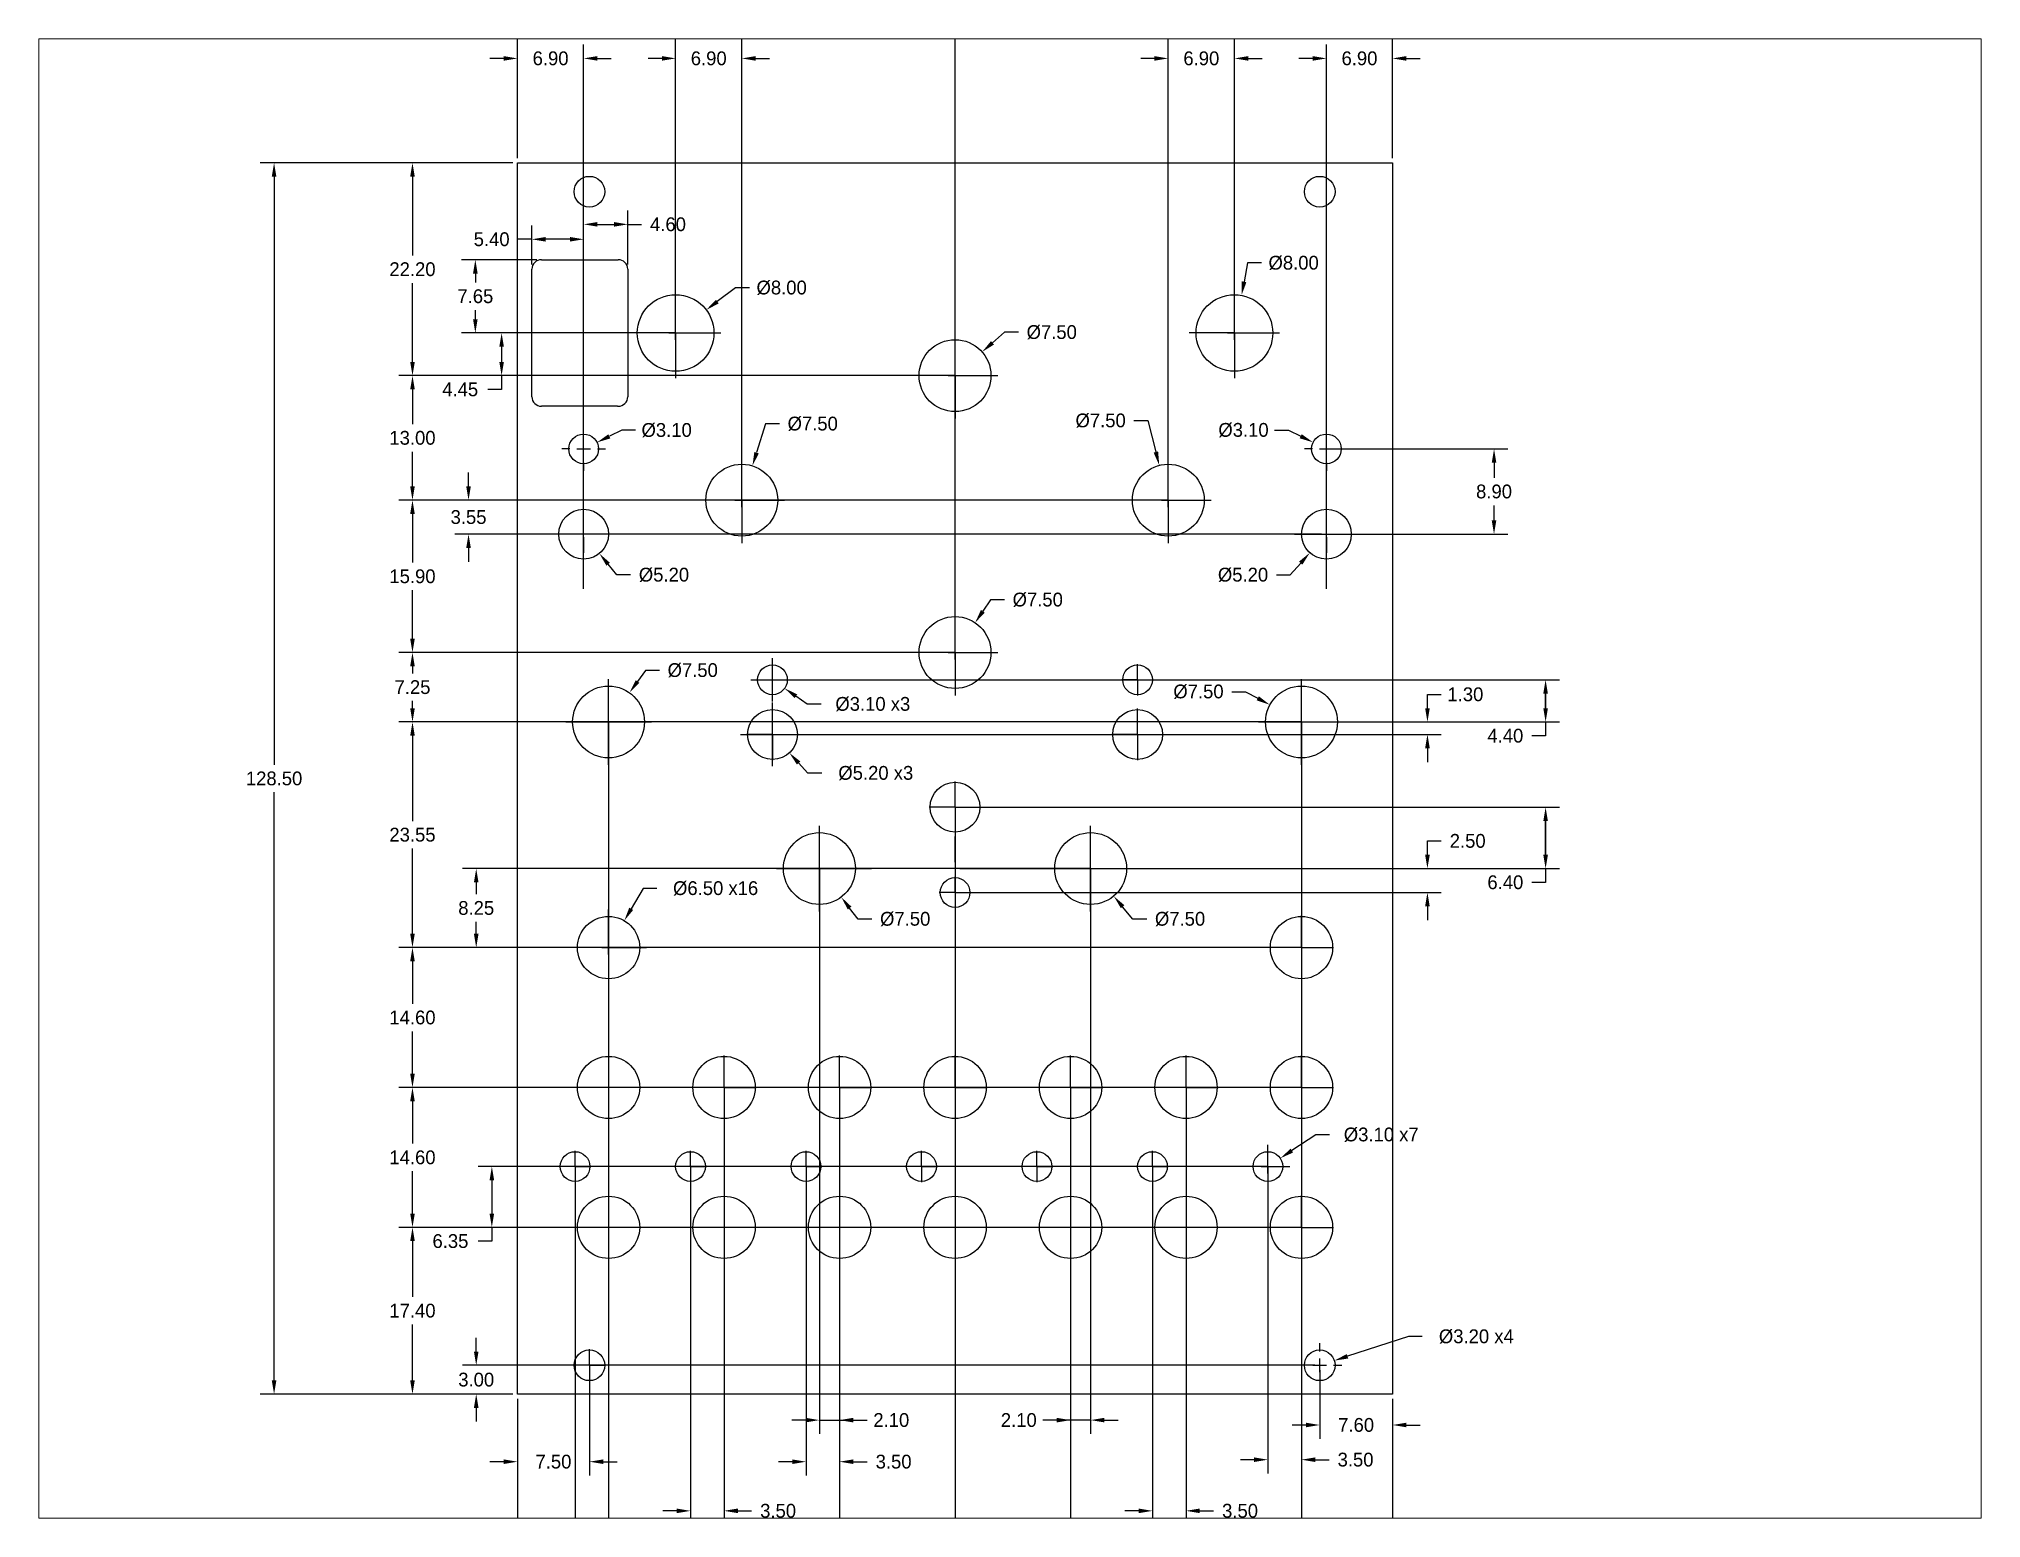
# Paper-space layout 'Sheet2' of a CAD drawing. Header units: millimetres. Extents: x 1.05 to 9.45, y 0.8 to 7.2.
# The model-space entities are those that its viewports show. They can reach past a viewport. Long polylines and large blocks are cut down to what shows.
import ezdxf

# ---------------------------------------------------------------- set-up
doc = ezdxf.new("R2010")
doc.units = ezdxf.units.MM
doc.header["$MEASUREMENT"] = 0
doc.header["$PDSIZE"] = -5
for name, color, linetype in [('Dimensions', 1, 'Continuous'), ('LamageArriere', 2, 'Continuous'), ('Panel', 7, 'Continuous')]:
    doc.layers.add(name, color=color, linetype=linetype)
doc.dimstyles.get("Standard").update_dxf_attribs({"dimscale": 8, "dimtxt": 0.18, "dimasz": 0.18, "dimexe": 0.18, "dimexo": 0.0625, "dimgap": 0.09, "dimtad": 0, "dimtih": 1, "dimtoh": 1, "dimzin": 0, "dimdsep": 46, "dimtxsty": 'Standard', "dimcen": -0.09, "dimadec": 0, "dimazin": 0, "dimtfac": 1, "dimtdec": 4, "dimtofl": 0, "dimtmove": 0, "dimatfit": 3, "dimfxl": 1, "dimtolj": 1, "dimtzin": 0, "dimarcsym": 0})

psp = doc.layouts.new('Sheet2')

msp = doc.modelspace()

# ---------------------------------------------------------------- blocks, each defined once
blk = doc.blocks.new('*D288')
at = {"layer": 'Defpoints', "color": 0}
for p in [(9.5, 70.15), (21.55, 32), (21.55, -19.87)]:
    blk.add_point(p, dxfattribs=at)
at = {"layer": 'Dimensions', "color": 0, "lineweight": -2}
for p, q in [((9.5, 69.65), (9.5, -21.31)), ((21.55, 31.5), (21.55, -21.31)), ((10.94, -19.87), (12.29, -19.87)), ((20.11, -19.87), (18.77, -19.87))]:
    blk.add_line(p, q, dxfattribs=at)
at = {"layer": 'Dimensions', "color": 0}
for points in [[(10.94, -19.63), (10.94, -20.11), (9.5, -19.87)], [(20.11, -20.11), (20.11, -19.63), (21.55, -19.87)]]:
    blk.add_solid(points, dxfattribs=at)
at = {"layer": 'Dimensions', "color": 0, "insert": (15.53, -19.87), "char_height": 1.44, "attachment_point": 5}
blk.add_mtext('\\A1;12.05', dxfattribs=at)
blk = doc.blocks.new('*D293')
at = {"layer": 'Defpoints', "color": 0}
for p in [(81.8, 70.15), (69.75, 31.5), (81.8, -19.87)]:
    blk.add_point(p, dxfattribs=at)
at = {"layer": 'Dimensions', "color": 0, "lineweight": -2}
for p, q in [((81.8, 69.65), (81.8, -21.31)), ((69.75, 31), (69.75, -21.31)), ((71.19, -19.87), (72.54, -19.87)), ((80.36, -19.87), (79.02, -19.87))]:
    blk.add_line(p, q, dxfattribs=at)
at = {"layer": 'Dimensions', "color": 0}
for points in [[(71.19, -19.63), (71.19, -20.11), (69.75, -19.87)], [(80.36, -20.11), (80.36, -19.63), (81.8, -19.87)]]:
    blk.add_solid(points, dxfattribs=at)
at = {"layer": 'Dimensions', "color": 0, "insert": (75.78, -19.87), "char_height": 1.44, "attachment_point": 5}
blk.add_mtext('\\A1;12.05', dxfattribs=at)
blk = doc.blocks.new('*D295')
at = {"layer": 'Defpoints', "color": 0}
for p in [(21.55, 32), (18.05, 23.75), (21.55, -12.19)]:
    blk.add_point(p, dxfattribs=at)
at = {"layer": 'Dimensions', "color": 0, "lineweight": -2}
for p, q in [((21.55, 31.5), (21.55, -13.63)), ((18.05, 23.25), (18.05, -13.63)), ((16.61, -12.19), (15.17, -12.19)), ((22.99, -12.19), (24.43, -12.19))]:
    blk.add_line(p, q, dxfattribs=at)
at = {"layer": 'Dimensions', "color": 0}
for points in [[(16.61, -12.43), (16.61, -11.95), (18.05, -12.19)], [(22.99, -11.95), (22.99, -12.43), (21.55, -12.19)]]:
    blk.add_solid(points, dxfattribs=at)
at = {"layer": 'Dimensions', "color": 0, "insert": (27.19, -12.19), "char_height": 1.44, "attachment_point": 5}
blk.add_mtext('\\A1;3.50', dxfattribs=at)
blk = doc.blocks.new('*D296')
at = {"layer": 'Defpoints', "color": 0}
for p in [(30.1, 23.75), (33.6, 17.4), (33.6, -7.06)]:
    blk.add_point(p, dxfattribs=at)
at = {"layer": 'Dimensions', "color": 0, "lineweight": -2}
for p, q in [((30.1, 23.25), (30.1, -8.5)), ((33.6, 16.9), (33.6, -8.5)), ((28.66, -7.06), (27.22, -7.06)), ((35.04, -7.06), (36.48, -7.06))]:
    blk.add_line(p, q, dxfattribs=at)
at = {"layer": 'Dimensions', "color": 0}
for points in [[(28.66, -7.3), (28.66, -6.82), (30.1, -7.06)], [(35.04, -6.82), (35.04, -7.3), (33.6, -7.06)]]:
    blk.add_solid(points, dxfattribs=at)
at = {"layer": 'Dimensions', "color": 0, "insert": (39.24, -7.06), "char_height": 1.44, "attachment_point": 5}
blk.add_mtext('\\A1;3.50', dxfattribs=at)
blk = doc.blocks.new('*D299')
at = {"layer": 'Defpoints', "color": 0}
for p in [(69.75, 32), (66.25, 23.75), (69.75, -12.19)]:
    blk.add_point(p, dxfattribs=at)
at = {"layer": 'Dimensions', "color": 0, "lineweight": -2}
for p, q in [((69.75, 31.5), (69.75, -13.63)), ((66.25, 23.25), (66.25, -13.63)), ((64.81, -12.19), (63.37, -12.19)), ((71.19, -12.19), (72.63, -12.19))]:
    blk.add_line(p, q, dxfattribs=at)
at = {"layer": 'Dimensions', "color": 0}
for points in [[(64.81, -12.43), (64.81, -11.95), (66.25, -12.19)], [(71.19, -11.95), (71.19, -12.43), (69.75, -12.19)]]:
    blk.add_solid(points, dxfattribs=at)
at = {"layer": 'Dimensions', "color": 0, "insert": (75.39, -12.19), "char_height": 1.44, "attachment_point": 5}
blk.add_mtext('\\A1;3.50', dxfattribs=at)
blk = doc.blocks.new('*D300')
at = {"layer": 'Defpoints', "color": 0}
for p in [(78.3, 23.75), (81.8, 0), (81.8, -6.85)]:
    blk.add_point(p, dxfattribs=at)
at = {"layer": 'Dimensions', "color": 0, "lineweight": -2}
for p, q in [((78.3, 23.25), (78.3, -8.29)), ((81.8, -0.5), (81.8, -8.29)), ((76.86, -6.85), (75.42, -6.85)), ((83.24, -6.85), (84.68, -6.85))]:
    blk.add_line(p, q, dxfattribs=at)
at = {"layer": 'Dimensions', "color": 0}
for points in [[(76.86, -7.09), (76.86, -6.61), (78.3, -6.85)], [(83.24, -6.61), (83.24, -7.09), (81.8, -6.85)]]:
    blk.add_solid(points, dxfattribs=at)
at = {"layer": 'Dimensions', "color": 0, "insert": (87.44, -6.85), "char_height": 1.44, "attachment_point": 5}
blk.add_mtext('\\A1;3.50', dxfattribs=at)
blk = doc.blocks.new('*D301')
at = {"layer": 'Defpoints', "color": 0}
for p in [(7.5, 3), (0, 0), (7.5, -7.06)]:
    blk.add_point(p, dxfattribs=at)
at = {"layer": 'Dimensions', "color": 0, "lineweight": -2}
for p, q in [((7.5, 2.5), (7.5, -8.5)), ((0, -0.5), (0, -8.5)), ((-1.44, -7.06), (-2.88, -7.06)), ((8.94, -7.06), (10.38, -7.06))]:
    blk.add_line(p, q, dxfattribs=at)
at = {"layer": 'Dimensions', "color": 0}
for points in [[(-1.44, -7.3), (-1.44, -6.82), (0, -7.06)], [(8.94, -6.82), (8.94, -7.3), (7.5, -7.06)]]:
    blk.add_solid(points, dxfattribs=at)
at = {"layer": 'Dimensions', "color": 0, "insert": (3.75, -7.06), "char_height": 1.44, "attachment_point": 5}
blk.add_mtext('\\A1;7.50', dxfattribs=at)
blk = doc.blocks.new('*D302')
at = {"layer": 'Defpoints', "color": 0}
for p in [(83.7, 3), (91.3, 0), (91.3, -3.23)]:
    blk.add_point(p, dxfattribs=at)
at = {"layer": 'Dimensions', "color": 0, "lineweight": -2}
for p, q in [((83.7, 2.5), (83.7, -4.67)), ((91.3, -0.5), (91.3, -4.67)), ((82.26, -3.23), (80.82, -3.23)), ((92.74, -3.23), (94.18, -3.23))]:
    blk.add_line(p, q, dxfattribs=at)
at = {"layer": 'Dimensions', "color": 0}
for points in [[(82.26, -3.47), (82.26, -2.99), (83.7, -3.23)], [(92.74, -2.99), (92.74, -3.47), (91.3, -3.23)]]:
    blk.add_solid(points, dxfattribs=at)
at = {"layer": 'Dimensions', "color": 0, "insert": (87.5, -3.23), "char_height": 1.44, "attachment_point": 5}
blk.add_mtext('\\A1;7.60', dxfattribs=at)
blk = doc.blocks.new('*D303')
at = {"layer": 'Defpoints', "color": 0}
for p in [(-4.31, 3), (83.7, 3), (0, 0)]:
    blk.add_point(p, dxfattribs=at)
at = {"layer": 'Dimensions', "color": 0, "lineweight": -2}
for p, q in [((-4.31, 4.44), (-4.31, 5.88)), ((83.2, 3), (-5.75, 3)), ((-0.5, 0), (-5.75, 0)), ((-4.31, -1.44), (-4.31, -2.88))]:
    blk.add_line(p, q, dxfattribs=at)
at = {"layer": 'Dimensions', "color": 0}
for points in [[(-4.55, 4.44), (-4.07, 4.44), (-4.31, 3)], [(-4.07, -1.44), (-4.55, -1.44), (-4.31, 0)]]:
    blk.add_solid(points, dxfattribs=at)
at = {"layer": 'Dimensions', "color": 0, "insert": (-4.31, 1.5), "char_height": 1.44, "attachment_point": 5}
blk.add_mtext('\\A1;3.00', dxfattribs=at)
blk = doc.blocks.new('*D304')
at = {"layer": 'Defpoints', "color": 0}
for p in [(81.8, 17.4), (-10.96, 0), (0, 0)]:
    blk.add_point(p, dxfattribs=at)
at = {"layer": 'Dimensions', "color": 0, "lineweight": -2}
for p, q in [((81.3, 17.4), (-12.4, 17.4)), ((-10.96, 15.96), (-10.96, 10.14)), ((-10.96, 1.44), (-10.96, 7.26)), ((-0.5, 0), (-12.4, 0))]:
    blk.add_line(p, q, dxfattribs=at)
at = {"layer": 'Dimensions', "color": 0}
for points in [[(-10.72, 15.96), (-11.2, 15.96), (-10.96, 17.4)], [(-11.2, 1.44), (-10.72, 1.44), (-10.96, 0)]]:
    blk.add_solid(points, dxfattribs=at)
at = {"layer": 'Dimensions', "color": 0, "insert": (-10.96, 8.7), "char_height": 1.44, "attachment_point": 5}
blk.add_mtext('\\A1;17.40', dxfattribs=at)
blk = doc.blocks.new('*D305')
at = {"layer": 'Defpoints', "color": 0}
for p in [(78.3, 23.75), (-2.68, 17.4), (81.8, 17.4)]:
    blk.add_point(p, dxfattribs=at)
at = {"layer": 'Dimensions', "color": 0, "lineweight": -2}
for p, q in [((77.8, 23.75), (-4.12, 23.75)), ((-2.68, 22.31), (-2.68, 18.84)), ((81.3, 17.4), (-4.12, 17.4)), ((-2.68, 17.4), (-2.68, 15.96)), ((-2.68, 15.96), (-4.12, 15.96))]:
    blk.add_line(p, q, dxfattribs=at)
at = {"layer": 'Dimensions', "color": 0}
for points in [[(-2.44, 22.31), (-2.92, 22.31), (-2.68, 23.75)], [(-2.92, 18.84), (-2.44, 18.84), (-2.68, 17.4)]]:
    blk.add_solid(points, dxfattribs=at)
at = {"layer": 'Dimensions', "color": 0, "insert": (-7, 15.96), "char_height": 1.44, "attachment_point": 5}
blk.add_mtext('\\A1;6.35', dxfattribs=at)
blk = doc.blocks.new('*D306')
at = {"layer": 'Defpoints', "color": 0}
for p in [(-10.96, 32), (81.8, 32), (81.8, 17.4)]:
    blk.add_point(p, dxfattribs=at)
at = {"layer": 'Dimensions', "color": 0, "lineweight": -2}
for p, q in [((81.3, 32), (-12.4, 32)), ((-10.96, 30.56), (-10.96, 26.14)), ((-10.96, 18.84), (-10.96, 23.26)), ((81.3, 17.4), (-12.4, 17.4))]:
    blk.add_line(p, q, dxfattribs=at)
at = {"layer": 'Dimensions', "color": 0}
for points in [[(-10.72, 30.56), (-11.2, 30.56), (-10.96, 32)], [(-11.2, 18.84), (-10.72, 18.84), (-10.96, 17.4)]]:
    blk.add_solid(points, dxfattribs=at)
at = {"layer": 'Dimensions', "color": 0, "insert": (-10.96, 24.7), "char_height": 1.44, "attachment_point": 5}
blk.add_mtext('\\A1;14.60', dxfattribs=at)
blk = doc.blocks.new('*D307')
at = {"layer": 'Defpoints', "color": 0}
for p in [(-10.96, 46.6), (81.8, 46.6), (81.8, 32)]:
    blk.add_point(p, dxfattribs=at)
at = {"layer": 'Dimensions', "color": 0, "lineweight": -2}
for p, q in [((81.3, 46.6), (-12.4, 46.6)), ((-10.96, 45.16), (-10.96, 40.74)), ((-10.96, 33.44), (-10.96, 37.86)), ((81.3, 32), (-12.4, 32))]:
    blk.add_line(p, q, dxfattribs=at)
at = {"layer": 'Dimensions', "color": 0}
for points in [[(-10.72, 45.16), (-11.2, 45.16), (-10.96, 46.6)], [(-11.2, 33.44), (-10.72, 33.44), (-10.96, 32)]]:
    blk.add_solid(points, dxfattribs=at)
at = {"layer": 'Dimensions', "color": 0, "insert": (-10.96, 39.3), "char_height": 1.44, "attachment_point": 5}
blk.add_mtext('\\A1;14.60', dxfattribs=at)
blk = doc.blocks.new('*D308')
at = {"layer": 'Defpoints', "color": 0}
for p in [(57.7, 54.85), (-4.31, 46.6), (81.8, 46.6)]:
    blk.add_point(p, dxfattribs=at)
at = {"layer": 'Dimensions', "color": 0, "lineweight": -2}
for p, q in [((57.2, 54.85), (-5.75, 54.85)), ((-4.31, 53.41), (-4.31, 52.16)), ((-4.31, 48.04), (-4.31, 49.28)), ((81.3, 46.6), (-5.75, 46.6))]:
    blk.add_line(p, q, dxfattribs=at)
at = {"layer": 'Dimensions', "color": 0}
for points in [[(-4.07, 53.41), (-4.55, 53.41), (-4.31, 54.85)], [(-4.55, 48.04), (-4.07, 48.04), (-4.31, 46.6)]]:
    blk.add_solid(points, dxfattribs=at)
at = {"layer": 'Dimensions', "color": 0, "insert": (-4.31, 50.73), "char_height": 1.44, "attachment_point": 5}
blk.add_mtext('\\A1;8.25', dxfattribs=at)
blk = doc.blocks.new('*D309')
at = {"layer": 'Defpoints', "color": 0}
for p in [(81.8, 70.15), (-10.96, 46.6), (81.8, 46.6)]:
    blk.add_point(p, dxfattribs=at)
at = {"layer": 'Dimensions', "color": 0, "lineweight": -2}
for p, q in [((81.3, 70.15), (-12.4, 70.15)), ((-10.96, 68.71), (-10.96, 59.81)), ((-10.96, 48.04), (-10.96, 56.94)), ((81.3, 46.6), (-12.4, 46.6))]:
    blk.add_line(p, q, dxfattribs=at)
at = {"layer": 'Dimensions', "color": 0}
for points in [[(-10.72, 68.71), (-11.2, 68.71), (-10.96, 70.15)], [(-11.2, 48.04), (-10.72, 48.04), (-10.96, 46.6)]]:
    blk.add_solid(points, dxfattribs=at)
at = {"layer": 'Dimensions', "color": 0, "insert": (-10.96, 58.38), "char_height": 1.44, "attachment_point": 5}
blk.add_mtext('\\A1;23.55', dxfattribs=at)
blk = doc.blocks.new('*D310')
at = {"layer": 'Defpoints', "color": 0}
for p in [(0, 139.41), (0, 128.5), (6.9, 84.05)]:
    blk.add_point(p, dxfattribs=at)
at = {"layer": 'Dimensions', "color": 0, "lineweight": -2}
for p, q in [((0, 129), (0, 140.85)), ((6.9, 84.55), (6.9, 140.85)), ((-1.44, 139.41), (-2.88, 139.41)), ((8.34, 139.41), (9.78, 139.41))]:
    blk.add_line(p, q, dxfattribs=at)
at = {"layer": 'Dimensions', "color": 0}
for points in [[(-1.44, 139.17), (-1.44, 139.65), (0, 139.41)], [(8.34, 139.65), (8.34, 139.17), (6.9, 139.41)]]:
    blk.add_solid(points, dxfattribs=at)
at = {"layer": 'Dimensions', "color": 0, "insert": (3.45, 139.41), "char_height": 1.44, "attachment_point": 5}
blk.add_mtext('\\A1;6.90', dxfattribs=at)
blk = doc.blocks.new('*D327')
at = {"layer": 'Defpoints', "color": 0}
for p in [(91.3, 139.41), (91.3, 128.5), (84.4, 84.05)]:
    blk.add_point(p, dxfattribs=at)
at = {"layer": 'Dimensions', "color": 0, "lineweight": -2}
for p, q in [((84.4, 84.55), (84.4, 140.85)), ((91.3, 129), (91.3, 140.85)), ((82.96, 139.41), (81.52, 139.41)), ((92.74, 139.41), (94.18, 139.41))]:
    blk.add_line(p, q, dxfattribs=at)
at = {"layer": 'Dimensions', "color": 0}
for points in [[(82.96, 139.17), (82.96, 139.65), (84.4, 139.41)], [(92.74, 139.65), (92.74, 139.17), (91.3, 139.41)]]:
    blk.add_solid(points, dxfattribs=at)
at = {"layer": 'Dimensions', "color": 0, "insert": (87.85, 139.41), "char_height": 1.44, "attachment_point": 5}
blk.add_mtext('\\A1;6.90', dxfattribs=at)
blk = doc.blocks.new('*D328')
at = {"layer": 'Defpoints', "color": 0}
for p in [(0, 148.89), (0, 128.5), (16.5, 110.75)]:
    blk.add_point(p, dxfattribs=at)
at = {"layer": 'Dimensions', "color": 0, "lineweight": -2}
for p, q in [((0, 129), (0, 150.33)), ((16.5, 111.25), (16.5, 150.33)), ((1.44, 148.89), (5.01, 148.89)), ((15.06, 148.89), (11.49, 148.89))]:
    blk.add_line(p, q, dxfattribs=at)
at = {"layer": 'Dimensions', "color": 0}
for points in [[(1.44, 149.13), (1.44, 148.65), (0, 148.89)], [(15.06, 148.65), (15.06, 149.13), (16.5, 148.89)]]:
    blk.add_solid(points, dxfattribs=at)
at = {"layer": 'Dimensions', "color": 0, "insert": (8.25, 148.89), "char_height": 1.44, "attachment_point": 5}
blk.add_mtext('\\A1;16.50', dxfattribs=at)
blk = doc.blocks.new('*D329')
at = {"layer": 'Defpoints', "color": 0}
for p in [(91.3, 148.89), (91.3, 128.5), (74.8, 110.75)]:
    blk.add_point(p, dxfattribs=at)
at = {"layer": 'Dimensions', "color": 0, "lineweight": -2}
for p, q in [((74.8, 111.25), (74.8, 150.33)), ((91.3, 129), (91.3, 150.33)), ((76.24, 148.89), (79.81, 148.89)), ((89.86, 148.89), (86.29, 148.89))]:
    blk.add_line(p, q, dxfattribs=at)
at = {"layer": 'Dimensions', "color": 0}
for points in [[(76.24, 149.13), (76.24, 148.65), (74.8, 148.89)], [(89.86, 148.65), (89.86, 149.13), (91.3, 148.89)]]:
    blk.add_solid(points, dxfattribs=at)
at = {"layer": 'Dimensions', "color": 0, "insert": (83.05, 148.89), "char_height": 1.44, "attachment_point": 5}
blk.add_mtext('\\A1;16.50', dxfattribs=at)
blk = doc.blocks.new('*D331')
at = {"layer": 'Defpoints', "color": 0}
for p in [(23.4, 139.41), (16.5, 110.75), (23.4, 93.3)]:
    blk.add_point(p, dxfattribs=at)
at = {"layer": 'Dimensions', "color": 0, "lineweight": -2}
for p, q in [((16.5, 111.25), (16.5, 140.85)), ((23.4, 93.8), (23.4, 140.85)), ((15.06, 139.41), (13.62, 139.41)), ((24.84, 139.41), (26.28, 139.41))]:
    blk.add_line(p, q, dxfattribs=at)
at = {"layer": 'Dimensions', "color": 0}
for points in [[(15.06, 139.17), (15.06, 139.65), (16.5, 139.41)], [(24.84, 139.65), (24.84, 139.17), (23.4, 139.41)]]:
    blk.add_solid(points, dxfattribs=at)
at = {"layer": 'Dimensions', "color": 0, "insert": (19.95, 139.41), "char_height": 1.44, "attachment_point": 5}
blk.add_mtext('\\A1;6.90', dxfattribs=at)
blk = doc.blocks.new('*D334')
at = {"layer": 'Defpoints', "color": 0}
for p in [(45.65, 77.4), (-10.96, 70.15), (81.8, 70.15)]:
    blk.add_point(p, dxfattribs=at)
at = {"layer": 'Dimensions', "color": 0, "lineweight": -2}
for p, q in [((45.15, 77.4), (-12.4, 77.4)), ((-10.96, 75.96), (-10.96, 75.22)), ((-10.96, 71.59), (-10.96, 72.34)), ((81.3, 70.15), (-12.4, 70.15))]:
    blk.add_line(p, q, dxfattribs=at)
at = {"layer": 'Dimensions', "color": 0}
for points in [[(-10.72, 75.96), (-11.2, 75.96), (-10.96, 77.4)], [(-11.2, 71.59), (-10.72, 71.59), (-10.96, 70.15)]]:
    blk.add_solid(points, dxfattribs=at)
at = {"layer": 'Dimensions', "color": 0, "insert": (-10.96, 73.78), "char_height": 1.44, "attachment_point": 5}
blk.add_mtext('\\A1;7.25', dxfattribs=at)
blk = doc.blocks.new('*D341')
at = {"layer": 'Defpoints', "color": 0}
for p in [(16.5, 110.75), (-1.66, 106.3), (45.65, 106.3)]:
    blk.add_point(p, dxfattribs=at)
at = {"layer": 'Dimensions', "color": 0, "lineweight": -2}
for p, q in [((16, 110.75), (-3.1, 110.75)), ((-1.66, 109.31), (-1.66, 107.74)), ((45.15, 106.3), (-3.1, 106.3)), ((-1.66, 106.3), (-1.66, 104.86)), ((-1.66, 104.86), (-3.1, 104.86))]:
    blk.add_line(p, q, dxfattribs=at)
at = {"layer": 'Dimensions', "color": 0}
for points in [[(-1.42, 109.31), (-1.9, 109.31), (-1.66, 110.75)], [(-1.9, 107.74), (-1.42, 107.74), (-1.66, 106.3)]]:
    blk.add_solid(points, dxfattribs=at)
at = {"layer": 'Dimensions', "color": 0, "insert": (-5.98, 104.86), "char_height": 1.44, "attachment_point": 5}
blk.add_mtext('\\A1;4.45', dxfattribs=at)
blk = doc.blocks.new('*D342')
at = {"layer": 'Defpoints', "color": 0}
for p in [(0, 128.5), (-10.96, 106.3), (45.65, 106.3)]:
    blk.add_point(p, dxfattribs=at)
at = {"layer": 'Dimensions', "color": 0, "lineweight": -2}
for p, q in [((-0.5, 128.5), (-12.4, 128.5)), ((-10.96, 127.06), (-10.96, 118.84)), ((-10.96, 107.74), (-10.96, 115.96)), ((45.15, 106.3), (-12.4, 106.3))]:
    blk.add_line(p, q, dxfattribs=at)
at = {"layer": 'Dimensions', "color": 0}
for points in [[(-10.72, 127.06), (-11.2, 127.06), (-10.96, 128.5)], [(-11.2, 107.74), (-10.72, 107.74), (-10.96, 106.3)]]:
    blk.add_solid(points, dxfattribs=at)
at = {"layer": 'Dimensions', "color": 0, "insert": (-10.96, 117.4), "char_height": 1.44, "attachment_point": 5}
blk.add_mtext('\\A1;22.20', dxfattribs=at)
blk = doc.blocks.new('*D343')
at = {"layer": 'Defpoints', "color": 0}
for p in [(91.3, 161.92), (0, 128.5), (91.3, 128.5)]:
    blk.add_point(p, dxfattribs=at)
at = {"layer": 'Dimensions', "color": 0, "lineweight": -2}
for p, q in [((0, 129), (0, 163.36)), ((91.3, 129), (91.3, 163.36)), ((1.44, 161.92), (42.41, 161.92)), ((89.86, 161.92), (48.89, 161.92))]:
    blk.add_line(p, q, dxfattribs=at)
at = {"layer": 'Dimensions', "color": 0}
for points in [[(1.44, 162.16), (1.44, 161.68), (0, 161.92)], [(89.86, 161.68), (89.86, 162.16), (91.3, 161.92)]]:
    blk.add_solid(points, dxfattribs=at)
at = {"layer": 'Dimensions', "color": 0, "insert": (45.65, 161.92), "char_height": 1.44, "attachment_point": 5}
blk.add_mtext('\\A1;91.30', dxfattribs=at)
blk = doc.blocks.new('*D344')
at = {"layer": 'Defpoints', "color": 0}
for p in [(-25.4, 128.5), (0, 128.5), (0, 0)]:
    blk.add_point(p, dxfattribs=at)
at = {"layer": 'Dimensions', "color": 0, "lineweight": -2}
for p, q in [((-0.5, 128.5), (-26.84, 128.5)), ((-25.4, 127.06), (-25.4, 65.69)), ((-25.4, 1.44), (-25.4, 62.81)), ((-0.5, 0), (-26.84, 0))]:
    blk.add_line(p, q, dxfattribs=at)
at = {"layer": 'Dimensions', "color": 0}
for points in [[(-25.16, 127.06), (-25.64, 127.06), (-25.4, 128.5)], [(-25.64, 1.44), (-25.16, 1.44), (-25.4, 0)]]:
    blk.add_solid(points, dxfattribs=at)
at = {"layer": 'Dimensions', "color": 0, "insert": (-25.4, 64.25), "char_height": 1.44, "attachment_point": 5}
blk.add_mtext('\\A1;128.50', dxfattribs=at)
blk = doc.blocks.new('*D345')
at = {"layer": 'Defpoints', "color": 0}
for p in [(75.54, 114.68), (74.06, 106.82)]:
    blk.add_point(p, dxfattribs=at)
at = {"layer": 'Dimensions', "color": 0, "lineweight": -2}
for p, q in [((76.18, 118.06), (75.81, 116.1)), ((77.62, 118.06), (76.18, 118.06))]:
    blk.add_line(p, q, dxfattribs=at)
at = {"layer": 'Dimensions', "color": 0}
for p, q in [((74.8, 112.19), (74.8, 115.47)), ((74.8, 110.03), (74.8, 111.47)), ((73.36, 110.75), (70.08, 110.75)), ((74.08, 110.75), (75.52, 110.75)), ((76.24, 110.75), (79.52, 110.75)), ((74.8, 109.31), (74.8, 106.03))]:
    blk.add_line(p, q, dxfattribs=at)
blk.add_solid([(75.57, 116.14), (76.05, 116.05), (75.54, 114.68)], dxfattribs=at)
at = {"layer": 'Dimensions', "color": 0, "insert": (80.98, 118.06), "char_height": 1.44, "attachment_point": 5}
blk.add_mtext('\\A1;%%c8.00', dxfattribs=at)
blk = doc.blocks.new('*D348')
at = {"layer": 'Defpoints', "color": 0}
for p in [(24.51, 96.88), (22.29, 89.72)]:
    blk.add_point(p, dxfattribs=at)
at = {"layer": 'Dimensions', "color": 0, "lineweight": -2}
for p, q in [((25.88, 101.27), (24.94, 98.26)), ((27.32, 101.27), (25.88, 101.27))]:
    blk.add_line(p, q, dxfattribs=at)
at = {"layer": 'Dimensions', "color": 0}
for p, q in [((23.4, 94.74), (23.4, 97.77)), ((21.96, 93.3), (18.93, 93.3)), ((22.68, 93.3), (24.12, 93.3)), ((23.4, 92.58), (23.4, 94.02)), ((24.84, 93.3), (27.87, 93.3)), ((23.4, 91.86), (23.4, 88.83))]:
    blk.add_line(p, q, dxfattribs=at)
blk.add_solid([(24.71, 98.33), (25.17, 98.18), (24.51, 96.88)], dxfattribs=at)
at = {"layer": 'Dimensions', "color": 0, "insert": (30.8, 101.27), "char_height": 1.44, "attachment_point": 5}
blk.add_mtext('\\A1;%%c7.50', dxfattribs=at)
blk = doc.blocks.new('*D349')
at = {"layer": 'Defpoints', "color": 0}
for p in [(66.96, 96.93), (68.84, 89.67)]:
    blk.add_point(p, dxfattribs=at)
at = {"layer": 'Dimensions', "color": 0, "lineweight": -2}
for p, q in [((64.32, 101.6), (65.76, 101.6)), ((65.76, 101.6), (66.61, 98.33))]:
    blk.add_line(p, q, dxfattribs=at)
at = {"layer": 'Dimensions', "color": 0}
for p, q in [((67.9, 94.74), (67.9, 97.77)), ((66.46, 93.3), (63.43, 93.3)), ((67.18, 93.3), (68.62, 93.3)), ((67.9, 92.58), (67.9, 94.02)), ((69.34, 93.3), (72.37, 93.3)), ((67.9, 91.86), (67.9, 88.83))]:
    blk.add_line(p, q, dxfattribs=at)
blk.add_solid([(66.37, 98.27), (66.84, 98.39), (66.96, 96.93)], dxfattribs=at)
at = {"layer": 'Dimensions', "color": 0, "insert": (60.84, 101.6), "char_height": 1.44, "attachment_point": 5}
blk.add_mtext('\\A1;%%c7.50', dxfattribs=at)
blk = doc.blocks.new('*D353')
at = {"layer": 'Defpoints', "color": 0}
for p in [(8.29, 99.33), (5.51, 97.97)]:
    blk.add_point(p, dxfattribs=at)
at = {"layer": 'Dimensions', "color": 0}
for p, q in [((6.9, 100.09), (6.9, 100.92)), ((6.9, 97.93), (6.9, 99.37)), ((5.46, 98.65), (4.63, 98.65)), ((6.18, 98.65), (7.62, 98.65)), ((8.34, 98.65), (9.17, 98.65)), ((6.9, 97.21), (6.9, 96.38))]:
    blk.add_line(p, q, dxfattribs=at)
at = {"layer": 'Dimensions', "color": 0, "lineweight": -2}
for p, q in [((10.88, 100.6), (9.59, 99.97)), ((12.32, 100.6), (10.88, 100.6))]:
    blk.add_line(p, q, dxfattribs=at)
at = {"layer": 'Dimensions', "color": 0}
blk.add_solid([(9.48, 100.18), (9.69, 99.75), (8.29, 99.33)], dxfattribs=at)
at = {"layer": 'Dimensions', "color": 0, "insert": (15.56, 100.6), "char_height": 1.44, "attachment_point": 5}
blk.add_mtext('\\A1;%%c3.10', dxfattribs=at)
blk = doc.blocks.new('*D354')
at = {"layer": 'Defpoints', "color": 0}
for p in [(83.01, 99.34), (85.79, 97.96)]:
    blk.add_point(p, dxfattribs=at)
at = {"layer": 'Dimensions', "color": 0, "lineweight": -2}
for p, q in [((78.99, 100.61), (80.43, 100.61)), ((80.43, 100.61), (81.72, 99.97))]:
    blk.add_line(p, q, dxfattribs=at)
at = {"layer": 'Dimensions', "color": 0}
for p, q in [((84.4, 100.09), (84.4, 100.92)), ((84.4, 97.93), (84.4, 99.37)), ((82.96, 98.65), (82.13, 98.65)), ((83.68, 98.65), (85.12, 98.65)), ((85.84, 98.65), (86.67, 98.65)), ((84.4, 97.21), (84.4, 96.38))]:
    blk.add_line(p, q, dxfattribs=at)
blk.add_solid([(81.61, 99.76), (81.82, 100.19), (83.01, 99.34)], dxfattribs=at)
at = {"layer": 'Dimensions', "color": 0, "insert": (75.75, 100.61), "char_height": 1.44, "attachment_point": 5}
blk.add_mtext('\\A1;%%c3.10', dxfattribs=at)
blk = doc.blocks.new('*D363')
at = {"layer": 'Defpoints', "color": 0}
for p in [(11.14, 49.41), (7.86, 43.79)]:
    blk.add_point(p, dxfattribs=at)
at = {"layer": 'Dimensions', "color": 0, "lineweight": -2}
for p, q in [((13.11, 52.78), (11.86, 50.65)), ((14.55, 52.78), (13.11, 52.78))]:
    blk.add_line(p, q, dxfattribs=at)
at = {"layer": 'Dimensions', "color": 0}
for p, q in [((9.5, 48.04), (9.5, 50.57)), ((9.5, 45.88), (9.5, 47.32)), ((8.06, 46.6), (5.53, 46.6)), ((8.78, 46.6), (10.22, 46.6)), ((9.5, 45.16), (9.5, 42.63)), ((10.94, 46.6), (13.47, 46.6))]:
    blk.add_line(p, q, dxfattribs=at)
blk.add_solid([(11.66, 50.77), (12.07, 50.53), (11.14, 49.41)], dxfattribs=at)
at = {"layer": 'Dimensions', "color": 0, "insert": (20.67, 52.78), "char_height": 1.44, "attachment_point": 5}
blk.add_mtext('\\A1;%%c6.50 x16', dxfattribs=at)
blk = doc.blocks.new('*D364')
at = {"layer": 'Defpoints', "color": 0}
for p in [(79.59, 24.61), (77.01, 22.89)]:
    blk.add_point(p, dxfattribs=at)
at = {"layer": 'Dimensions', "color": 0, "lineweight": -2}
for p, q in [((83.28, 27.07), (80.79, 25.41)), ((84.72, 27.07), (83.28, 27.07))]:
    blk.add_line(p, q, dxfattribs=at)
at = {"layer": 'Dimensions', "color": 0}
for p, q in [((78.3, 25.19), (78.3, 26.02)), ((78.3, 23.03), (78.3, 24.47)), ((76.86, 23.75), (76.03, 23.75)), ((77.58, 23.75), (79.02, 23.75)), ((78.3, 22.31), (78.3, 21.48)), ((79.74, 23.75), (80.57, 23.75))]:
    blk.add_line(p, q, dxfattribs=at)
blk.add_solid([(80.66, 25.61), (80.92, 25.21), (79.59, 24.61)], dxfattribs=at)
at = {"layer": 'Dimensions', "color": 0, "insert": (90.12, 27.07), "char_height": 1.44, "attachment_point": 5}
blk.add_mtext('\\A1;%%c3.10 x7', dxfattribs=at)
blk = doc.blocks.new('*D366')
at = {"layer": 'Defpoints', "color": 0}
for p in [(48.47, 108.77), (42.83, 103.83)]:
    blk.add_point(p, dxfattribs=at)
at = {"layer": 'Dimensions', "color": 0}
for p, q in [((45.65, 107.74), (45.65, 110.77)), ((44.21, 106.3), (41.18, 106.3)), ((44.93, 106.3), (46.37, 106.3)), ((45.65, 105.58), (45.65, 107.02)), ((47.09, 106.3), (50.12, 106.3)), ((45.65, 104.86), (45.65, 101.83))]:
    blk.add_line(p, q, dxfattribs=at)
at = {"layer": 'Dimensions', "color": 0, "lineweight": -2}
for p, q in [((50.82, 110.82), (49.56, 109.72)), ((52.26, 110.82), (50.82, 110.82))]:
    blk.add_line(p, q, dxfattribs=at)
at = {"layer": 'Dimensions', "color": 0}
blk.add_solid([(49.4, 109.9), (49.71, 109.54), (48.47, 108.77)], dxfattribs=at)
at = {"layer": 'Dimensions', "color": 0, "insert": (55.74, 110.82), "char_height": 1.44, "attachment_point": 5}
blk.add_mtext('\\A1;%%c7.50', dxfattribs=at)
blk = doc.blocks.new('*D368')
at = {"layer": 'Defpoints', "color": 0}
for p in [(82.18, 2.51), (85.22, 3.49)]:
    blk.add_point(p, dxfattribs=at)
at = {"layer": 'Dimensions', "color": 0}
for p, q in [((83.7, 4.44), (83.7, 5.32)), ((82.26, 3), (81.38, 3)), ((82.98, 3), (84.42, 3)), ((83.7, 2.28), (83.7, 3.72)), ((85.14, 3), (86.02, 3)), ((83.7, 1.56), (83.7, 0.68))]:
    blk.add_line(p, q, dxfattribs=at)
at = {"layer": 'Dimensions', "color": 0, "lineweight": -2}
for p, q in [((92.96, 6), (86.59, 3.94)), ((94.4, 6), (92.96, 6))]:
    blk.add_line(p, q, dxfattribs=at)
at = {"layer": 'Dimensions', "color": 0}
blk.add_solid([(86.52, 4.17), (86.67, 3.71), (85.22, 3.49)], dxfattribs=at)
at = {"layer": 'Dimensions', "color": 0, "insert": (100.04, 6), "char_height": 1.44, "attachment_point": 5}
blk.add_mtext('\\A1;%%c3.20 x4', dxfattribs=at)
blk = doc.blocks.new('*D370')
at = {"layer": 'Defpoints', "color": 0}
for p in [(6, 23.75), (9.5, 3), (9.5, -15.3)]:
    blk.add_point(p, dxfattribs=at)
at = {"layer": 'Dimensions', "color": 0, "lineweight": -2}
for p, q in [((6, 23.25), (6, -16.74)), ((9.5, 2.5), (9.5, -16.74)), ((4.56, -15.3), (3.12, -15.3)), ((10.94, -15.3), (12.38, -15.3))]:
    blk.add_line(p, q, dxfattribs=at)
at = {"layer": 'Dimensions', "color": 0}
for points in [[(4.56, -15.54), (4.56, -15.06), (6, -15.3)], [(10.94, -15.06), (10.94, -15.54), (9.5, -15.3)]]:
    blk.add_solid(points, dxfattribs=at)
at = {"layer": 'Dimensions', "color": 0, "insert": (15.14, -15.3), "char_height": 1.44, "attachment_point": 5}
blk.add_mtext('\\A1;3.50', dxfattribs=at)
blk = doc.blocks.new('*D371')
at = {"layer": 'Defpoints', "color": 0}
for p in [(9.5, 17.4), (0, -0.5), (9.5, -26.04)]:
    blk.add_point(p, dxfattribs=at)
at = {"layer": 'Dimensions', "color": 0, "lineweight": -2}
for p, q in [((9.5, 16.9), (9.5, -27.48)), ((0, -1), (0, -27.48)), ((-1.44, -26.04), (-2.88, -26.04)), ((10.94, -26.04), (12.38, -26.04))]:
    blk.add_line(p, q, dxfattribs=at)
at = {"layer": 'Dimensions', "color": 0}
for points in [[(-1.44, -26.28), (-1.44, -25.8), (0, -26.04)], [(10.94, -25.8), (10.94, -26.28), (9.5, -26.04)]]:
    blk.add_solid(points, dxfattribs=at)
at = {"layer": 'Dimensions', "color": 0, "insert": (4.75, -26.04), "char_height": 1.44, "attachment_point": 5}
blk.add_mtext('\\A1;9.50', dxfattribs=at)
blk = doc.blocks.new('*D372')
at = {"layer": 'Defpoints', "color": 0}
for p in [(81.8, 17.4), (91.3, 0), (81.8, -26.04)]:
    blk.add_point(p, dxfattribs=at)
at = {"layer": 'Dimensions', "color": 0, "lineweight": -2}
for p, q in [((81.8, 16.9), (81.8, -27.48)), ((91.3, -0.5), (91.3, -27.48)), ((80.36, -26.04), (78.92, -26.04)), ((92.74, -26.04), (94.18, -26.04))]:
    blk.add_line(p, q, dxfattribs=at)
at = {"layer": 'Dimensions', "color": 0}
for points in [[(80.36, -26.28), (80.36, -25.8), (81.8, -26.04)], [(92.74, -25.8), (92.74, -26.28), (91.3, -26.04)]]:
    blk.add_solid(points, dxfattribs=at)
at = {"layer": 'Dimensions', "color": 0, "insert": (86.55, -26.04), "char_height": 1.44, "attachment_point": 5}
blk.add_mtext('\\A1;9.50', dxfattribs=at)
blk = doc.blocks.new('*D373')
at = {"layer": 'Defpoints', "color": 0}
for p in [(67.9, 93.3), (-10.96, 77.4), (45.65, 77.4)]:
    blk.add_point(p, dxfattribs=at)
at = {"layer": 'Dimensions', "color": 0, "lineweight": -2}
for p, q in [((67.4, 93.3), (-12.4, 93.3)), ((-10.96, 91.86), (-10.96, 86.79)), ((-10.96, 78.84), (-10.96, 83.91)), ((45.15, 77.4), (-12.4, 77.4))]:
    blk.add_line(p, q, dxfattribs=at)
at = {"layer": 'Dimensions', "color": 0}
for points in [[(-10.72, 91.86), (-11.2, 91.86), (-10.96, 93.3)], [(-11.2, 78.84), (-10.72, 78.84), (-10.96, 77.4)]]:
    blk.add_solid(points, dxfattribs=at)
at = {"layer": 'Dimensions', "color": 0, "insert": (-10.96, 85.35), "char_height": 1.44, "attachment_point": 5}
blk.add_mtext('\\A1;15.90', dxfattribs=at)
blk = doc.blocks.new('*D374')
at = {"layer": 'Defpoints', "color": 0}
for p in [(45.65, 106.3), (-10.96, 93.3), (67.9, 93.3)]:
    blk.add_point(p, dxfattribs=at)
at = {"layer": 'Dimensions', "color": 0, "lineweight": -2}
for p, q in [((45.15, 106.3), (-12.4, 106.3)), ((-10.96, 104.86), (-10.96, 101.24)), ((-10.96, 94.74), (-10.96, 98.36)), ((67.4, 93.3), (-12.4, 93.3))]:
    blk.add_line(p, q, dxfattribs=at)
at = {"layer": 'Dimensions', "color": 0}
for points in [[(-10.72, 104.86), (-11.2, 104.86), (-10.96, 106.3)], [(-11.2, 94.74), (-10.72, 94.74), (-10.96, 93.3)]]:
    blk.add_solid(points, dxfattribs=at)
at = {"layer": 'Dimensions', "color": 0, "insert": (-10.96, 99.8), "char_height": 1.44, "attachment_point": 5}
blk.add_mtext('\\A1;13.00', dxfattribs=at)
blk = doc.blocks.new('*D375')
at = {"layer": 'Defpoints', "color": 0}
for p in [(67.9, 93.3), (-5.11, 89.75), (84.4, 89.75)]:
    blk.add_point(p, dxfattribs=at)
at = {"layer": 'Dimensions', "color": 0, "lineweight": -2}
for p, q in [((-5.11, 94.74), (-5.11, 96.18)), ((67.4, 93.3), (-6.55, 93.3)), ((83.9, 89.75), (-6.55, 89.75)), ((-5.11, 88.31), (-5.11, 86.87))]:
    blk.add_line(p, q, dxfattribs=at)
at = {"layer": 'Dimensions', "color": 0}
for points in [[(-5.35, 94.74), (-4.87, 94.74), (-5.11, 93.3)], [(-4.87, 88.31), (-5.35, 88.31), (-5.11, 89.75)]]:
    blk.add_solid(points, dxfattribs=at)
at = {"layer": 'Dimensions', "color": 0, "insert": (-5.11, 91.53), "char_height": 1.44, "attachment_point": 5}
blk.add_mtext('\\A1;3.55', dxfattribs=at)
blk = doc.blocks.new('*D376')
at = {"layer": 'Defpoints', "color": 0}
for p in [(84.4, 98.65), (84.4, 89.75), (101.89, 89.75)]:
    blk.add_point(p, dxfattribs=at)
at = {"layer": 'Dimensions', "color": 0, "lineweight": -2}
for p, q in [((84.9, 98.65), (103.33, 98.65)), ((101.89, 97.21), (101.89, 95.64)), ((101.89, 91.19), (101.89, 92.76)), ((84.9, 89.75), (103.33, 89.75))]:
    blk.add_line(p, q, dxfattribs=at)
at = {"layer": 'Dimensions', "color": 0}
for points in [[(102.13, 97.21), (101.65, 97.21), (101.89, 98.65)], [(101.65, 91.19), (102.13, 91.19), (101.89, 89.75)]]:
    blk.add_solid(points, dxfattribs=at)
at = {"layer": 'Dimensions', "color": 0, "insert": (101.89, 94.2), "char_height": 1.44, "attachment_point": 5}
blk.add_mtext('\\A1;8.90', dxfattribs=at)
blk = doc.blocks.new('*D381')
at = {"layer": 'Defpoints', "color": 0}
for p in [(23.4, 148.89), (23.4, 93.3), (45.65, 77.4)]:
    blk.add_point(p, dxfattribs=at)
at = {"layer": 'Dimensions', "color": 0, "lineweight": -2}
for p, q in [((23.4, 93.8), (23.4, 150.33)), ((45.65, 77.9), (45.65, 150.33)), ((24.84, 148.89), (30.93, 148.89)), ((44.21, 148.89), (38.12, 148.89))]:
    blk.add_line(p, q, dxfattribs=at)
at = {"layer": 'Dimensions', "color": 0}
for points in [[(24.84, 149.13), (24.84, 148.65), (23.4, 148.89)], [(44.21, 148.65), (44.21, 149.13), (45.65, 148.89)]]:
    blk.add_solid(points, dxfattribs=at)
at = {"layer": 'Dimensions', "color": 0, "insert": (34.52, 148.89), "char_height": 1.44, "attachment_point": 5}
blk.add_mtext('\\A1;22.25', dxfattribs=at)
blk = doc.blocks.new('*D382')
at = {"layer": 'Defpoints', "color": 0}
for p in [(67.9, 148.89), (45.65, 106.3), (67.9, 93.3)]:
    blk.add_point(p, dxfattribs=at)
at = {"layer": 'Dimensions', "color": 0, "lineweight": -2}
for p, q in [((45.65, 106.8), (45.65, 150.33)), ((67.9, 93.8), (67.9, 150.33)), ((47.09, 148.89), (53.17, 148.89)), ((66.46, 148.89), (60.38, 148.89))]:
    blk.add_line(p, q, dxfattribs=at)
at = {"layer": 'Dimensions', "color": 0}
for points in [[(47.09, 149.13), (47.09, 148.65), (45.65, 148.89)], [(66.46, 148.65), (66.46, 149.13), (67.9, 148.89)]]:
    blk.add_solid(points, dxfattribs=at)
at = {"layer": 'Dimensions', "color": 0, "insert": (56.78, 148.89), "char_height": 1.44, "attachment_point": 5}
blk.add_mtext('\\A1;22.25', dxfattribs=at)
blk = doc.blocks.new('*D387')
at = {"layer": 'Defpoints', "color": 0}
for p in [(47.75, 80.51), (43.55, 74.29)]:
    blk.add_point(p, dxfattribs=at)
at = {"layer": 'Dimensions', "color": 0}
for p, q in [((45.65, 78.84), (45.65, 81.87)), ((44.21, 77.4), (41.18, 77.4)), ((44.93, 77.4), (46.37, 77.4)), ((45.65, 76.68), (45.65, 78.12)), ((47.09, 77.4), (50.12, 77.4)), ((45.65, 75.96), (45.65, 72.93))]:
    blk.add_line(p, q, dxfattribs=at)
at = {"layer": 'Dimensions', "color": 0, "lineweight": -2}
for p, q in [((49.36, 82.9), (48.55, 81.7)), ((50.8, 82.9), (49.36, 82.9))]:
    blk.add_line(p, q, dxfattribs=at)
at = {"layer": 'Dimensions', "color": 0}
blk.add_solid([(48.35, 81.84), (48.75, 81.57), (47.75, 80.51)], dxfattribs=at)
at = {"layer": 'Dimensions', "color": 0, "insert": (54.28, 82.9), "char_height": 1.44, "attachment_point": 5}
blk.add_mtext('\\A1;%%c7.50', dxfattribs=at)
blk = doc.blocks.new('*D392')
at = {"layer": 'Defpoints', "color": 0}
for p in [(81.8, 70.15), (94.94, 70.15), (26.6, 68.85)]:
    blk.add_point(p, dxfattribs=at)
at = {"layer": 'Dimensions', "color": 0, "lineweight": -2}
for p, q in [((94.94, 73.03), (96.38, 73.03)), ((94.94, 71.59), (94.94, 73.03)), ((82.3, 70.15), (96.38, 70.15)), ((27.1, 68.85), (96.38, 68.85)), ((94.94, 67.41), (94.94, 65.97))]:
    blk.add_line(p, q, dxfattribs=at)
at = {"layer": 'Dimensions', "color": 0}
for points in [[(94.7, 71.59), (95.18, 71.59), (94.94, 70.15)], [(95.18, 67.41), (94.7, 67.41), (94.94, 68.85)]]:
    blk.add_solid(points, dxfattribs=at)
at = {"layer": 'Dimensions', "color": 0, "insert": (98.9, 73.03), "char_height": 1.44, "attachment_point": 5}
blk.add_mtext('\\A1;1.30', dxfattribs=at)
blk = doc.blocks.new('*D393')
at = {"layer": 'Defpoints', "color": 0}
for p in [(26.6, 74.55), (81.8, 70.15), (107.27, 70.15)]:
    blk.add_point(p, dxfattribs=at)
at = {"layer": 'Dimensions', "color": 0, "lineweight": -2}
for p, q in [((27.1, 74.55), (108.71, 74.55)), ((107.27, 73.11), (107.27, 71.59)), ((107.27, 71.59), (107.27, 73.11)), ((82.3, 70.15), (108.71, 70.15)), ((107.27, 70.15), (107.27, 68.71)), ((107.27, 68.71), (105.83, 68.71))]:
    blk.add_line(p, q, dxfattribs=at)
at = {"layer": 'Dimensions', "color": 0}
for points in [[(107.51, 73.11), (107.03, 73.11), (107.27, 74.55)], [(107.03, 71.59), (107.51, 71.59), (107.27, 70.15)]]:
    blk.add_solid(points, dxfattribs=at)
at = {"layer": 'Dimensions', "color": 0, "insert": (103.07, 68.71), "char_height": 1.44, "attachment_point": 5}
blk.add_mtext('\\A1;4.40', dxfattribs=at)
blk = doc.blocks.new('*D397')
at = {"layer": 'Defpoints', "color": 0}
for p in [(21.55, 32), (33.6, 32), (33.6, -19.87)]:
    blk.add_point(p, dxfattribs=at)
at = {"layer": 'Dimensions', "color": 0, "lineweight": -2}
for p, q in [((21.55, 31.5), (21.55, -21.31)), ((33.6, 31.5), (33.6, -21.31)), ((22.99, -19.87), (24.34, -19.87)), ((32.16, -19.87), (30.82, -19.87))]:
    blk.add_line(p, q, dxfattribs=at)
at = {"layer": 'Dimensions', "color": 0}
for points in [[(22.99, -19.63), (22.99, -20.11), (21.55, -19.87)], [(32.16, -20.11), (32.16, -19.63), (33.6, -19.87)]]:
    blk.add_solid(points, dxfattribs=at)
at = {"layer": 'Dimensions', "color": 0, "insert": (27.57, -19.87), "char_height": 1.44, "attachment_point": 5}
blk.add_mtext('\\A1;12.05', dxfattribs=at)
blk = doc.blocks.new('*D400')
at = {"layer": 'Defpoints', "color": 0}
for p in [(57.7, 32), (69.75, 32), (69.75, -19.87)]:
    blk.add_point(p, dxfattribs=at)
at = {"layer": 'Dimensions', "color": 0, "lineweight": -2}
for p, q in [((57.7, 31.5), (57.7, -21.31)), ((69.75, 31.5), (69.75, -21.31)), ((59.14, -19.87), (60.48, -19.87)), ((68.31, -19.87), (66.97, -19.87))]:
    blk.add_line(p, q, dxfattribs=at)
at = {"layer": 'Dimensions', "color": 0}
for points in [[(59.14, -19.63), (59.14, -20.11), (57.7, -19.87)], [(68.31, -20.11), (68.31, -19.63), (69.75, -19.87)]]:
    blk.add_solid(points, dxfattribs=at)
at = {"layer": 'Dimensions', "color": 0, "insert": (63.73, -19.87), "char_height": 1.44, "attachment_point": 5}
blk.add_mtext('\\A1;12.05', dxfattribs=at)
blk = doc.blocks.new('*D401')
at = {"layer": 'Defpoints', "color": 0}
for p in [(31.5, 54.85), (33.6, 32), (33.6, -2.72)]:
    blk.add_point(p, dxfattribs=at)
at = {"layer": 'Dimensions', "color": 0, "lineweight": -2}
for p, q in [((31.5, 54.35), (31.5, -4.16)), ((33.6, 31.5), (33.6, -4.16)), ((30.06, -2.72), (28.62, -2.72)), ((31.5, -2.72), (36.48, -2.72))]:
    blk.add_line(p, q, dxfattribs=at)
at = {"layer": 'Dimensions', "color": 0}
for points in [[(30.06, -2.96), (30.06, -2.48), (31.5, -2.72)], [(35.04, -2.48), (35.04, -2.96), (33.6, -2.72)]]:
    blk.add_solid(points, dxfattribs=at)
at = {"layer": 'Dimensions', "color": 0, "insert": (39, -2.72), "char_height": 1.44, "attachment_point": 5}
blk.add_mtext('\\A1;2.10', dxfattribs=at)
blk = doc.blocks.new('*D402')
at = {"layer": 'Defpoints', "color": 0}
for p in [(59.8, 54.85), (57.7, 32), (57.7, -2.72)]:
    blk.add_point(p, dxfattribs=at)
at = {"layer": 'Dimensions', "color": 0, "lineweight": -2}
for p, q in [((59.8, 54.35), (59.8, -4.16)), ((57.7, 31.5), (57.7, -4.16)), ((59.8, -2.72), (54.82, -2.72)), ((61.24, -2.72), (62.68, -2.72))]:
    blk.add_line(p, q, dxfattribs=at)
at = {"layer": 'Dimensions', "color": 0}
for points in [[(56.26, -2.96), (56.26, -2.48), (57.7, -2.72)], [(61.24, -2.48), (61.24, -2.96), (59.8, -2.72)]]:
    blk.add_solid(points, dxfattribs=at)
at = {"layer": 'Dimensions', "color": 0, "insert": (52.3, -2.72), "char_height": 1.44, "attachment_point": 5}
blk.add_mtext('\\A1;2.10', dxfattribs=at)
blk = doc.blocks.new('*D407')
at = {"layer": 'Defpoints', "color": 0}
for p in [(45.65, 61.2), (33.6, 32), (45.65, -19.87)]:
    blk.add_point(p, dxfattribs=at)
at = {"layer": 'Dimensions', "color": 0, "lineweight": -2}
for p, q in [((45.65, 60.7), (45.65, -21.31)), ((33.6, 31.5), (33.6, -21.31)), ((35.04, -19.87), (36.38, -19.87)), ((44.21, -19.87), (42.87, -19.87))]:
    blk.add_line(p, q, dxfattribs=at)
at = {"layer": 'Dimensions', "color": 0}
for points in [[(35.04, -19.63), (35.04, -20.11), (33.6, -19.87)], [(44.21, -20.11), (44.21, -19.63), (45.65, -19.87)]]:
    blk.add_solid(points, dxfattribs=at)
at = {"layer": 'Dimensions', "color": 0, "insert": (39.62, -19.87), "char_height": 1.44, "attachment_point": 5}
blk.add_mtext('\\A1;12.05', dxfattribs=at)
blk = doc.blocks.new('*D408')
at = {"layer": 'Defpoints', "color": 0}
for p in [(45.65, 54.85), (57.7, 32), (45.65, -19.87)]:
    blk.add_point(p, dxfattribs=at)
at = {"layer": 'Dimensions', "color": 0, "lineweight": -2}
for p, q in [((45.65, 54.35), (45.65, -21.31)), ((57.7, 31.5), (57.7, -21.31)), ((47.09, -19.87), (48.44, -19.87)), ((56.26, -19.87), (54.91, -19.87))]:
    blk.add_line(p, q, dxfattribs=at)
at = {"layer": 'Dimensions', "color": 0}
for points in [[(47.09, -19.63), (47.09, -20.11), (45.65, -19.87)], [(56.26, -20.11), (56.26, -19.63), (57.7, -19.87)]]:
    blk.add_solid(points, dxfattribs=at)
at = {"layer": 'Dimensions', "color": 0, "insert": (51.67, -19.87), "char_height": 1.44, "attachment_point": 5}
blk.add_mtext('\\A1;12.05', dxfattribs=at)
blk = doc.blocks.new('*D414')
at = {"layer": 'Defpoints', "color": 0}
for p in [(25.33, 75.44), (27.87, 73.66)]:
    blk.add_point(p, dxfattribs=at)
at = {"layer": 'Dimensions', "color": 0}
for p, q in [((26.6, 72.28), (26.6, 76.82)), ((24.33, 74.55), (28.87, 74.55))]:
    blk.add_line(p, q, dxfattribs=at)
at = {"layer": 'Dimensions', "color": 0, "lineweight": -2}
for p, q in [((30.23, 72.01), (29.05, 72.84)), ((31.67, 72.01), (30.23, 72.01))]:
    blk.add_line(p, q, dxfattribs=at)
at = {"layer": 'Dimensions', "color": 0}
blk.add_solid([(29.19, 73.03), (28.91, 72.64), (27.87, 73.66)], dxfattribs=at)
at = {"layer": 'Dimensions', "color": 0, "insert": (37.07, 72.01), "char_height": 1.44, "attachment_point": 5}
blk.add_mtext('\\A1;%%c3.10 x3', dxfattribs=at)
blk = doc.blocks.new('*D415')
at = {"layer": 'Defpoints', "color": 0}
for p in [(24.84, 70.77), (28.36, 66.93)]:
    blk.add_point(p, dxfattribs=at)
at = {"layer": 'Dimensions', "color": 0}
for p, q in [((26.6, 65.53), (26.6, 72.17)), ((23.28, 68.85), (29.92, 68.85))]:
    blk.add_line(p, q, dxfattribs=at)
at = {"layer": 'Dimensions', "color": 0, "lineweight": -2}
for p, q in [((30.3, 64.81), (29.33, 65.87)), ((31.74, 64.81), (30.3, 64.81))]:
    blk.add_line(p, q, dxfattribs=at)
at = {"layer": 'Dimensions', "color": 0}
blk.add_solid([(29.51, 66.03), (29.15, 65.71), (28.36, 66.93)], dxfattribs=at)
at = {"layer": 'Dimensions', "color": 0, "insert": (37.38, 64.81), "char_height": 1.44, "attachment_point": 5}
blk.add_mtext('\\A1;%%c5.20 x3', dxfattribs=at)
blk = doc.blocks.new('*D416')
at = {"layer": 'Defpoints', "color": 0}
for p in [(11.69, 73.2), (7.31, 67.1)]:
    blk.add_point(p, dxfattribs=at)
at = {"layer": 'Dimensions', "color": 0, "lineweight": -2}
for p, q in [((13.36, 75.54), (12.53, 74.37)), ((14.8, 75.54), (13.36, 75.54))]:
    blk.add_line(p, q, dxfattribs=at)
at = {"layer": 'Dimensions', "color": 0}
for p, q in [((9.5, 65.68), (9.5, 74.62)), ((5.03, 70.15), (13.97, 70.15))]:
    blk.add_line(p, q, dxfattribs=at)
blk.add_solid([(12.33, 74.51), (12.72, 74.23), (11.69, 73.2)], dxfattribs=at)
at = {"layer": 'Dimensions', "color": 0, "insert": (18.28, 75.54), "char_height": 1.44, "attachment_point": 5}
blk.add_mtext('\\A1;%%c7.50', dxfattribs=at)
blk = doc.blocks.new('*D417')
at = {"layer": 'Defpoints', "color": 0}
for p in [(78.5, 71.94), (85.1, 68.36)]:
    blk.add_point(p, dxfattribs=at)
at = {"layer": 'Dimensions', "color": 0, "lineweight": -2}
for p, q in [((74.53, 73.31), (75.97, 73.31)), ((75.97, 73.31), (77.24, 72.62))]:
    blk.add_line(p, q, dxfattribs=at)
at = {"layer": 'Dimensions', "color": 0}
for p, q in [((81.8, 65.68), (81.8, 74.62)), ((77.33, 70.15), (86.27, 70.15))]:
    blk.add_line(p, q, dxfattribs=at)
blk.add_solid([(77.12, 72.41), (77.35, 72.83), (78.5, 71.94)], dxfattribs=at)
at = {"layer": 'Dimensions', "color": 0, "insert": (71.05, 73.31), "char_height": 1.44, "attachment_point": 5}
blk.add_mtext('\\A1;%%c7.50', dxfattribs=at)
blk = doc.blocks.new('*D418')
at = {"layer": 'Defpoints', "color": 0}
for p in [(29.22, 57.83), (33.78, 51.87)]:
    blk.add_point(p, dxfattribs=at)
at = {"layer": 'Dimensions', "color": 0}
for p, q in [((31.5, 50.38), (31.5, 59.32)), ((27.03, 54.85), (35.97, 54.85))]:
    blk.add_line(p, q, dxfattribs=at)
at = {"layer": 'Dimensions', "color": 0, "lineweight": -2}
for p, q in [((35.53, 49.58), (34.65, 50.73)), ((36.97, 49.58), (35.53, 49.58))]:
    blk.add_line(p, q, dxfattribs=at)
at = {"layer": 'Dimensions', "color": 0}
blk.add_solid([(34.84, 50.87), (34.46, 50.58), (33.78, 51.87)], dxfattribs=at)
at = {"layer": 'Dimensions', "color": 0, "insert": (40.45, 49.58), "char_height": 1.44, "attachment_point": 5}
blk.add_mtext('\\A1;%%c7.50', dxfattribs=at)
blk = doc.blocks.new('*D419')
at = {"layer": 'Defpoints', "color": 0}
for p in [(57.39, 57.73), (62.21, 51.97)]:
    blk.add_point(p, dxfattribs=at)
at = {"layer": 'Dimensions', "color": 0}
for p, q in [((59.8, 50.38), (59.8, 59.32)), ((55.33, 54.85), (64.27, 54.85))]:
    blk.add_line(p, q, dxfattribs=at)
at = {"layer": 'Dimensions', "color": 0, "lineweight": -2}
for p, q in [((64.21, 49.58), (63.13, 50.87)), ((65.65, 49.58), (64.21, 49.58))]:
    blk.add_line(p, q, dxfattribs=at)
at = {"layer": 'Dimensions', "color": 0}
blk.add_solid([(63.32, 51.02), (62.95, 50.72), (62.21, 51.97)], dxfattribs=at)
at = {"layer": 'Dimensions', "color": 0, "insert": (69.13, 49.58), "char_height": 1.44, "attachment_point": 5}
blk.add_mtext('\\A1;%%c7.50', dxfattribs=at)
blk = doc.blocks.new('*D420')
at = {"layer": 'Defpoints', "color": 0}
for p in [(45.65, 54.85), (94.94, 54.85), (45.65, 52.35)]:
    blk.add_point(p, dxfattribs=at)
at = {"layer": 'Dimensions', "color": 0, "lineweight": -2}
for p, q in [((94.94, 57.73), (96.38, 57.73)), ((94.94, 56.29), (94.94, 57.73)), ((46.15, 54.85), (96.38, 54.85)), ((46.15, 52.35), (96.38, 52.35)), ((94.94, 50.91), (94.94, 49.47))]:
    blk.add_line(p, q, dxfattribs=at)
at = {"layer": 'Dimensions', "color": 0}
for points in [[(94.7, 56.29), (95.18, 56.29), (94.94, 54.85)], [(95.18, 50.91), (94.7, 50.91), (94.94, 52.35)]]:
    blk.add_solid(points, dxfattribs=at)
at = {"layer": 'Dimensions', "color": 0, "insert": (99.14, 57.73), "char_height": 1.44, "attachment_point": 5}
blk.add_mtext('\\A1;2.50', dxfattribs=at)
blk = doc.blocks.new('*D421')
at = {"layer": 'Defpoints', "color": 0}
for p in [(45.65, 61.25), (45.65, 54.85), (107.27, 54.85)]:
    blk.add_point(p, dxfattribs=at)
at = {"layer": 'Dimensions', "color": 0, "lineweight": -2}
for p, q in [((46.15, 61.25), (108.71, 61.25)), ((107.27, 59.81), (107.27, 56.29)), ((107.27, 56.29), (107.27, 59.81)), ((46.15, 54.85), (108.71, 54.85)), ((107.27, 54.85), (107.27, 53.41)), ((107.27, 53.41), (105.83, 53.41))]:
    blk.add_line(p, q, dxfattribs=at)
at = {"layer": 'Dimensions', "color": 0}
for points in [[(107.51, 59.81), (107.03, 59.81), (107.27, 61.25)], [(107.03, 56.29), (107.51, 56.29), (107.27, 54.85)]]:
    blk.add_solid(points, dxfattribs=at)
at = {"layer": 'Dimensions', "color": 0, "insert": (103.07, 53.41), "char_height": 1.44, "attachment_point": 5}
blk.add_mtext('\\A1;6.40', dxfattribs=at)
blk = doc.blocks.new('*D422')
at = {"layer": 'Defpoints', "color": 0}
for p in [(74.8, 139.41), (74.8, 110.75), (67.9, 93.3)]:
    blk.add_point(p, dxfattribs=at)
at = {"layer": 'Dimensions', "color": 0, "lineweight": -2}
for p, q in [((67.9, 93.8), (67.9, 140.85)), ((74.8, 111.25), (74.8, 140.85)), ((66.46, 139.41), (65.02, 139.41)), ((76.24, 139.41), (77.68, 139.41))]:
    blk.add_line(p, q, dxfattribs=at)
at = {"layer": 'Dimensions', "color": 0}
for points in [[(66.46, 139.17), (66.46, 139.65), (67.9, 139.41)], [(76.24, 139.65), (76.24, 139.17), (74.8, 139.41)]]:
    blk.add_solid(points, dxfattribs=at)
at = {"layer": 'Dimensions', "color": 0, "insert": (71.35, 139.41), "char_height": 1.44, "attachment_point": 5}
blk.add_mtext('\\A1;6.90', dxfattribs=at)
blk = doc.blocks.new('*D423')
at = {"layer": 'Defpoints', "color": 0}
for p in [(5.26, 91.77), (8.54, 87.73)]:
    blk.add_point(p, dxfattribs=at)
at = {"layer": 'Dimensions', "color": 0, "lineweight": -2}
for p, q in [((10.36, 85.5), (9.45, 86.62)), ((11.8, 85.5), (10.36, 85.5))]:
    blk.add_line(p, q, dxfattribs=at)
at = {"layer": 'Dimensions', "color": 0}
blk.add_solid([(9.64, 86.77), (9.27, 86.47), (8.54, 87.73)], dxfattribs=at)
at = {"layer": 'Dimensions', "color": 0, "insert": (15.28, 85.5), "char_height": 1.44, "attachment_point": 5}
blk.add_mtext('\\A1;%%c5.20', dxfattribs=at)
blk = doc.blocks.new('*D424')
at = {"layer": 'Defpoints', "color": 0}
for p in [(86.13, 91.69), (82.67, 87.81)]:
    blk.add_point(p, dxfattribs=at)
at = {"layer": 'Dimensions', "color": 0}
for p, q in [((84.4, 86.43), (84.4, 93.07)), ((81.08, 89.75), (87.72, 89.75))]:
    blk.add_line(p, q, dxfattribs=at)
at = {"layer": 'Dimensions', "color": 0, "lineweight": -2}
for p, q in [((79.18, 85.5), (80.62, 85.5)), ((80.62, 85.5), (81.72, 86.73))]:
    blk.add_line(p, q, dxfattribs=at)
at = {"layer": 'Dimensions', "color": 0}
blk.add_solid([(81.89, 86.57), (81.54, 86.89), (82.67, 87.81)], dxfattribs=at)
at = {"layer": 'Dimensions', "color": 0, "insert": (75.7, 85.5), "char_height": 1.44, "attachment_point": 5}
blk.add_mtext('\\A1;%%c5.20', dxfattribs=at)
blk = doc.blocks.new('*D428')
at = {"layer": 'Defpoints', "color": 0}
for p in [(2.5, 118.4), (-4.4, 110.75), (1.5, 110.75)]:
    blk.add_point(p, dxfattribs=at)
at = {"layer": 'Dimensions', "color": 0, "lineweight": -2}
for p, q in [((2, 118.4), (-5.84, 118.4)), ((-4.4, 116.96), (-4.4, 116.02)), ((-4.4, 112.19), (-4.4, 113.14)), ((1, 110.75), (-5.84, 110.75))]:
    blk.add_line(p, q, dxfattribs=at)
at = {"layer": 'Dimensions', "color": 0}
for points in [[(-4.16, 116.96), (-4.64, 116.96), (-4.4, 118.4)], [(-4.64, 112.19), (-4.16, 112.19), (-4.4, 110.75)]]:
    blk.add_solid(points, dxfattribs=at)
at = {"layer": 'Dimensions', "color": 0, "insert": (-4.4, 114.58), "char_height": 1.44, "attachment_point": 5}
blk.add_mtext('\\A1;7.65', dxfattribs=at)
blk = doc.blocks.new('*D431')
at = {"layer": 'Defpoints', "color": 0}
for p in [(1.5, 120.53), (6.9, 118.4), (1.5, 117.4)]:
    blk.add_point(p, dxfattribs=at)
at = {"layer": 'Dimensions', "color": 0, "lineweight": -2}
for p, q in [((1.5, 117.9), (1.5, 121.97)), ((6.9, 118.9), (6.9, 121.97)), ((1.5, 120.53), (0.06, 120.53)), ((5.46, 120.53), (2.94, 120.53))]:
    blk.add_line(p, q, dxfattribs=at)
at = {"layer": 'Dimensions', "color": 0}
for points in [[(2.94, 120.77), (2.94, 120.29), (1.5, 120.53)], [(5.46, 120.29), (5.46, 120.77), (6.9, 120.53)]]:
    blk.add_solid(points, dxfattribs=at)
at = {"layer": 'Dimensions', "color": 0, "insert": (-2.7, 120.53), "char_height": 1.44, "attachment_point": 5}
blk.add_mtext('\\A1;5.40', dxfattribs=at)
blk = doc.blocks.new('*D432')
at = {"layer": 'Defpoints', "color": 0}
for p in [(11.5, 122.09), (6.9, 118.4), (11.5, 117.4)]:
    blk.add_point(p, dxfattribs=at)
at = {"layer": 'Dimensions', "color": 0, "lineweight": -2}
for p, q in [((6.9, 118.9), (6.9, 123.53)), ((8.34, 122.09), (10.06, 122.09)), ((11.5, 117.9), (11.5, 123.53)), ((11.5, 122.09), (12.94, 122.09))]:
    blk.add_line(p, q, dxfattribs=at)
at = {"layer": 'Dimensions', "color": 0}
for points in [[(8.34, 122.33), (8.34, 121.85), (6.9, 122.09)], [(10.06, 121.85), (10.06, 122.33), (11.5, 122.09)]]:
    blk.add_solid(points, dxfattribs=at)
at = {"layer": 'Dimensions', "color": 0, "insert": (15.7, 122.09), "char_height": 1.44, "attachment_point": 5}
blk.add_mtext('\\A1;4.60', dxfattribs=at)
blk = doc.blocks.new('*D433')
at = {"layer": 'Defpoints', "color": 0}
for p in [(19.69, 113.16), (13.31, 108.34)]:
    blk.add_point(p, dxfattribs=at)
at = {"layer": 'Dimensions', "color": 0}
for p, q in [((16.5, 112.19), (16.5, 115.47)), ((16.5, 110.03), (16.5, 111.47)), ((15.06, 110.75), (11.78, 110.75)), ((15.78, 110.75), (17.22, 110.75)), ((17.94, 110.75), (21.22, 110.75)), ((16.5, 109.31), (16.5, 106.03))]:
    blk.add_line(p, q, dxfattribs=at)
at = {"layer": 'Dimensions', "color": 0, "lineweight": -2}
for p, q in [((22.76, 115.47), (20.84, 114.03)), ((24.2, 115.47), (22.76, 115.47))]:
    blk.add_line(p, q, dxfattribs=at)
at = {"layer": 'Dimensions', "color": 0}
blk.add_solid([(20.7, 114.22), (20.99, 113.83), (19.69, 113.16)], dxfattribs=at)
at = {"layer": 'Dimensions', "color": 0, "insert": (27.56, 115.47), "char_height": 1.44, "attachment_point": 5}
blk.add_mtext('\\A1;%%c8.00', dxfattribs=at)

# ---------------------------------------------------------------- dimensions: what is measured, and where the dimension line sits
at = {"layer": 'Dimensions'}
for base, p1, p2, picture, middle in [((91.3, 161.92), (0, 128.5), (91.3, 128.5), '*D343', (45.65, 161.92)), ((0, 148.895), (16.5, 110.75), (0, 128.5), '*D328', (8.25, 148.895)), ((23.4, 148.895), (45.65, 77.4), (23.4, 93.3), '*D381', (34.525, 148.895)), ((67.9, 148.895), (45.65, 106.3), (67.9, 93.3), '*D382', (56.775, 148.895)), ((91.3, 148.895), (74.8, 110.75), (91.3, 128.5), '*D329', (83.05, 148.895)), ((0, 139.407), (6.9, 84.05), (0, 128.5), '*D310', (3.45, 139.407)), ((23.4, 139.407), (16.5, 110.75), (23.4, 93.3), '*D331', (19.95, 139.407)), ((91.3, 139.407), (84.4, 84.05), (91.3, 128.5), '*D327', (87.85, 139.407)), ((1.497, 120.53), (6.9, 118.403), (1.497, 117.403), '*D431', (-2.703, 120.53)), ((11.5047, 122.0917), (6.9, 118.4032), (11.5047, 117.4032), '*D432', (15.7047, 122.0917)), ((21.55, -19.869), (9.5, 70.15), (21.55, 32), '*D288', (15.525, -19.869)), ((81.8, -19.869), (69.75, 31.5), (81.8, 70.15), '*D293', (75.775, -19.869)), ((21.55, -12.186), (18.05, 23.75), (21.55, 32), '*D295', (27.19, -12.186)), ((69.75, -12.186), (66.25, 23.75), (69.75, 32), '*D299', (75.39, -12.186)), ((9.5, -15.301), (6, 23.75), (9.5, 3), '*D370', (15.14, -15.301)), ((33.6, -7.063), (30.1, 23.75), (33.6, 17.4), '*D296', (39.24, -7.063)), ((81.8, -6.855), (78.3, 23.75), (81.8, 0), '*D300', (87.44, -6.855)), ((9.5, -26.043), (0, -0.5), (9.5, 17.4), '*D371', (4.75, -26.043)), ((81.8, -26.043), (91.3, 0), (81.8, 17.4), '*D372', (86.55, -26.043)), ((7.5, -7.063), (0, 0), (7.5, 3), '*D301', (3.75, -7.063)), ((91.3, -3.225), (83.7, 3), (91.3, 0), '*D302', (87.5, -3.225))]:
    dim = msp.add_linear_dim(base=base, p1=p1, p2=p2, dimstyle='Standard', dxfattribs=at)
    dim.commit()
    dim.dimension.update_dxf_attribs({"geometry": picture, "text_midpoint": middle})
for base, p1, p2, picture, middle in [((74.8, 139.407), (67.9, 93.3), (74.8, 110.75), '*D422', (71.35, 139.407)), ((45.65, -19.869), (33.6, 32), (45.65, 61.2), '*D407', (39.625, -19.869)), ((33.6, -2.724), (31.5, 54.85), (33.6, 32), '*D401', (39, -2.724)), ((45.65, -19.869), (57.7, 32), (45.65, 54.85), '*D408', (51.675, -19.869)), ((57.7, -2.724), (59.8, 54.85), (57.7, 32), '*D402', (52.3, -2.724)), ((33.6, -19.869), (21.55, 32), (33.6, 32), '*D397', (27.575, -19.869)), ((69.75, -19.869), (57.7, 32), (69.75, 32), '*D400', (63.725, -19.869))]:
    dim = msp.add_linear_dim(base=base, p1=p1, p2=p2, dimstyle='Standard', override={"dimlfac": 1}, dxfattribs=at)
    dim.commit()
    dim.dimension.update_dxf_attribs({"geometry": picture, "text_midpoint": middle})
for base, p1, p2, picture, middle in [((-25.404, 128.5), (0, 0), (0, 128.5), '*D344', (-25.404, 64.25)), ((-10.962, 106.3), (0, 128.5), (45.65, 106.3), '*D342', (-10.962, 117.4)), ((-4.395, 110.753), (2.497, 118.403), (1.497, 110.753), '*D428', (-4.395, 114.578)), ((-1.66, 106.3), (16.5, 110.75), (45.65, 106.3), '*D341', (-5.98, 104.86)), ((-10.962, 93.3), (45.65, 106.3), (67.9, 93.3), '*D374', (-10.962, 99.8)), ((101.893, 89.75), (84.4, 98.65), (84.4, 89.75), '*D376', (101.893, 94.2)), ((-5.109, 89.75), (67.9, 93.3), (84.4, 89.75), '*D375', (-5.109, 91.525)), ((-10.962, 77.4), (67.9, 93.3), (45.65, 77.4), '*D373', (-10.962, 85.35)), ((-10.962, 70.15), (45.65, 77.4), (81.8, 70.15), '*D334', (-10.962, 73.775)), ((-10.962, 46.6), (81.8, 70.15), (81.8, 46.6), '*D309', (-10.962, 58.375)), ((-4.314, 46.6), (57.7, 54.85), (81.8, 46.6), '*D308', (-4.314, 50.725)), ((-10.962, 46.6), (81.8, 32), (81.8, 46.6), '*D307', (-10.962, 39.3)), ((-10.962, 32), (81.8, 17.4), (81.8, 32), '*D306', (-10.962, 24.7)), ((-2.683, 17.4), (78.3, 23.75), (81.8, 17.4), '*D305', (-7.003, 15.96)), ((-10.962, 0), (81.8, 17.4), (0, 0), '*D304', (-10.962, 8.7)), ((-4.314, 3), (0, 0), (83.7, 3), '*D303', (-4.314, 1.5))]:
    dim = msp.add_linear_dim(base=base, p1=p1, p2=p2, angle=90, dimstyle='Standard', dxfattribs=at)
    dim.commit()
    dim.dimension.update_dxf_attribs({"geometry": picture, "text_midpoint": middle})
for p1, p2, picture, middle in [((74.057, 106.82), (75.543, 114.68), '*D345', (80.981, 118.057)), ((13.306, 108.342), (19.694, 113.158), '*D433', (27.558, 115.469)), ((42.828, 103.83), (48.472, 108.77), '*D366', (55.738, 110.823)), ((5.508, 97.968), (8.292, 99.332), '*D353', (15.558, 100.599)), ((22.287, 89.719), (24.513, 96.881), '*D348', (30.799, 101.274)), ((68.836, 89.669), (66.964, 96.931), '*D349', (60.843, 101.595)), ((85.79, 97.965), (83.01, 99.335), '*D354', (75.746, 100.609)), ((5.258, 91.766), (8.542, 87.734), '*D423', (15.28, 85.501)), ((86.1271, 91.6904), (82.6729, 87.8096), '*D424', (75.6978, 85.5008)), ((43.552, 74.292), (47.748, 80.508), '*D387', (54.279, 82.895)), ((7.314, 67.103), (11.686, 73.197), '*D416', (18.284, 75.537)), ((85.097, 68.363), (78.503, 71.937), '*D417', (71.051, 73.31)), ((29.222, 57.829), (33.778, 51.871), '*D418', (40.447, 49.583)), ((57.393, 57.726), (62.207, 51.974), '*D419', (69.128, 49.583))]:
    dim = msp.add_diameter_dim_2p(p1=p1, p2=p2, dimstyle='Standard', dxfattribs=at)
    dim.commit()
    dim.dimension.update_dxf_attribs({"geometry": picture, "text_midpoint": middle, "dimtype": 163})
for p1, p2, override, picture, middle in [((25.33, 75.439), (27.87, 73.661), {"dimpost": ' x3'}, '*D414', (37.069, 72.01)), ((24.843, 70.767), (28.357, 66.933), {"dimpost": ' x3'}, '*D415', (37.383, 64.81)), ((7.862, 43.793), (11.138, 49.407), {"dimpost": ' x16'}, '*D363', (20.666, 52.777)), ((77.01, 22.891), (79.59, 24.609), {"dimpost": ' x7'}, '*D364', (90.121, 27.068)), ((82.178, 2.506), (85.222, 3.494), {"dimpost": ' x4'}, '*D368', (100.038, 6.003))]:
    dim = msp.add_diameter_dim_2p(p1=p1, p2=p2, dimstyle='Standard', override=override, dxfattribs=at)
    dim.commit()
    dim.dimension.update_dxf_attribs({"geometry": picture, "text_midpoint": middle, "dimtype": 163})
for base, p1, p2, picture, middle in [((107.272, 70.15), (26.6, 74.55), (81.8, 70.15), '*D393', (103.072, 68.71)), ((94.944, 70.15), (26.6, 68.85), (81.8, 70.15), '*D392', (98.904, 73.03)), ((107.272, 54.85), (45.65, 61.25), (45.65, 54.85), '*D421', (103.072, 53.41)), ((94.944, 54.85), (45.65, 52.35), (45.65, 54.85), '*D420', (99.144, 57.73))]:
    dim = msp.add_linear_dim(base=base, p1=p1, p2=p2, angle=90, dimstyle='Standard', override={"dimlfac": 1}, dxfattribs=at)
    dim.commit()
    dim.dimension.update_dxf_attribs({"geometry": picture, "text_midpoint": middle})

# ---------------------------------------------------------------- linework, layer by layer
at = {"layer": 'Dimensions'}
for p, q in [((16.5, 110.75), (16.5, 114.84)), ((74.8, 110.75), (74.8, 114.84)), ((16.5, 110.75), (12.41, 110.75)), ((16.5, 110.75), (20.59, 110.75)), ((16.5, 110.75), (16.5, 106.66)), ((45.65, 106.3), (45.65, 109.64)), ((74.8, 110.75), (70.71, 110.75)), ((74.8, 110.75), (78.89, 110.75)), ((74.8, 110.75), (74.8, 106.66)), ((45.65, 106.3), (42.31, 106.3)), ((45.65, 106.3), (48.99, 106.3)), ((45.65, 106.3), (45.65, 102.96)), ((23.4, 93.3), (23.4, 96.64)), ((67.9, 93.3), (67.9, 96.64)), ((23.4, 93.3), (20.06, 93.3)), ((23.4, 93.3), (26.74, 93.3)), ((23.4, 93.3), (23.4, 89.96)), ((67.9, 93.3), (64.56, 93.3)), ((67.9, 93.3), (71.24, 93.3)), ((67.9, 93.3), (67.9, 89.96)), ((6.9, 89.45), (6.9, 91.09)), ((6.9, 89.45), (6.9, 87.81)), ((84.4, 89.45), (84.4, 91.09)), ((84.4, 89.45), (84.4, 87.81)), ((6.9, 84.05), (6.9, 86.74)), ((84.4, 84.05), (84.4, 86.74)), ((45.65, 77.4), (45.65, 80.74)), ((45.65, 77.4), (42.31, 77.4)), ((45.65, 77.4), (48.99, 77.4)), ((45.65, 77.4), (45.65, 74.06)), ((64.7, 74.55), (64.7, 76.19)), ((9.5, 70.15), (9.5, 73.49)), ((64.7, 74.55), (63.06, 74.55)), ((64.7, 74.55), (66.34, 74.55)), ((64.7, 74.55), (64.7, 72.91)), ((81.8, 70.15), (81.8, 73.49)), ((26.6, 68.85), (26.6, 71.54)), ((64.7, 68.85), (64.7, 71.54)), ((9.5, 70.15), (6.16, 70.15)), ((9.5, 70.15), (12.84, 70.15)), ((9.5, 70.15), (9.5, 66.81)), ((81.8, 70.15), (78.46, 70.15)), ((81.8, 70.15), (85.14, 70.15)), ((81.8, 70.15), (81.8, 66.81)), ((26.6, 68.85), (23.91, 68.85)), ((26.6, 68.85), (29.29, 68.85)), ((26.6, 68.85), (26.6, 66.16)), ((64.7, 68.85), (62.01, 68.85)), ((64.7, 68.85), (67.39, 68.85)), ((64.7, 68.85), (64.7, 66.16)), ((45.65, 61.25), (45.65, 63.94)), ((45.65, 61.25), (42.96, 61.25)), ((45.65, 61.25), (48.34, 61.25)), ((45.65, 61.25), (45.65, 58.56)), ((45.65, 61.2), (45.65, 59.56)), ((31.5, 54.85), (31.5, 58.69)), ((45.65, 55.5), (45.65, 58.19)), ((59.8, 54.85), (59.8, 58.69)), ((31.5, 54.85), (27.66, 54.85)), ((33.6, 54.85), (30.26, 54.85)), ((31.5, 54.85), (35.34, 54.85)), ((31.5, 54.85), (31.5, 51.01)), ((33.6, 54.85), (36.94, 54.85)), ((45.65, 55.5), (45.65, 52.81)), ((57.7, 54.85), (54.36, 54.85)), ((59.8, 54.85), (55.96, 54.85)), ((57.7, 54.85), (61.04, 54.85)), ((59.8, 54.85), (63.64, 54.85)), ((59.8, 54.85), (59.8, 51.01)), ((45.65, 52.35), (45.65, 53.99)), ((45.65, 52.35), (44.01, 52.35)), ((45.65, 52.35), (47.29, 52.35)), ((45.65, 52.35), (45.65, 50.71)), ((9.5, 46.6), (9.5, 49.94)), ((81.8, 46.6), (81.8, 49.94)), ((9.5, 46.6), (6.16, 46.6)), ((9.5, 46.6), (12.84, 46.6)), ((9.5, 46.6), (9.5, 43.26)), ((81.8, 46.6), (78.46, 46.6)), ((81.8, 46.6), (85.14, 46.6)), ((81.8, 46.6), (81.8, 43.26)), ((21.55, 32), (21.55, 35.34)), ((33.6, 32), (33.6, 35.34)), ((45.65, 32), (45.65, 35.34)), ((57.7, 32), (57.7, 35.34)), ((69.75, 32), (69.75, 35.34)), ((81.8, 32), (81.8, 35.34)), ((21.55, 32), (18.21, 32)), ((21.55, 32), (24.89, 32)), ((21.55, 32), (21.55, 28.66)), ((33.6, 32), (30.26, 32)), ((33.6, 32), (36.94, 32)), ((33.6, 32), (33.6, 28.66)), ((45.65, 32), (42.31, 32)), ((45.65, 32), (48.99, 32)), ((45.65, 32), (45.65, 28.66)), ((57.7, 32), (54.36, 32)), ((57.7, 32), (61.04, 32)), ((57.7, 32), (57.7, 28.66)), ((69.75, 32), (66.41, 32)), ((69.75, 32), (73.09, 32)), ((69.75, 32), (69.75, 28.66)), ((81.8, 32), (78.46, 32)), ((81.8, 32), (85.14, 32)), ((81.8, 32), (81.8, 28.66)), ((6, 23.75), (6, 25.39)), ((18.05, 23.75), (18.05, 25.39)), ((30.1, 23.75), (30.1, 25.39)), ((42.15, 23.75), (42.15, 25.39)), ((54.2, 23.75), (54.2, 25.39)), ((66.25, 23.75), (66.25, 25.39)), ((78.3, 23.75), (78.3, 25.39)), ((6, 23.75), (4.36, 23.75)), ((6, 23.75), (7.64, 23.75)), ((6, 23.75), (6, 22.11)), ((18.05, 23.75), (16.41, 23.75)), ((18.05, 23.75), (19.69, 23.75)), ((18.05, 23.75), (18.05, 22.11)), ((30.1, 23.75), (28.46, 23.75)), ((30.1, 23.75), (31.74, 23.75)), ((30.1, 23.75), (30.1, 22.11)), ((42.15, 23.75), (40.51, 23.75)), ((42.15, 23.75), (43.79, 23.75)), ((42.15, 23.75), (42.15, 22.11)), ((54.2, 23.75), (52.56, 23.75)), ((54.2, 23.75), (55.84, 23.75)), ((54.2, 23.75), (54.2, 22.11)), ((66.25, 23.75), (64.61, 23.75)), ((66.25, 23.75), (67.89, 23.75)), ((66.25, 23.75), (66.25, 22.11)), ((78.3, 23.75), (76.66, 23.75)), ((78.3, 23.75), (79.94, 23.75)), ((78.3, 23.75), (78.3, 22.11)), ((81.8, 17.4), (81.8, 20.74)), ((81.8, 17.4), (78.46, 17.4)), ((81.8, 17.4), (85.14, 17.4)), ((81.8, 17.4), (81.8, 14.06)), ((7.5, 3), (7.5, 4.69)), ((7.5, 3), (5.81, 3)), ((7.5, 3), (9.19, 3)), ((7.5, 3), (7.5, 1.31))]:
    msp.add_line(p, q, dxfattribs=at)
at = {"layer": 'LamageArriere'}
for p, q in [((2.497, 118.403), (2.697, 118.403)), ((10.445, 118.403), (10.505, 118.403)), ((2.697, 103.103), (2.497, 103.103)), ((10.445, 103.103), (10.505, 103.103))]:
    msp.add_line(p, q, dxfattribs=at)
for points in [[(2.697, 118.403), (10.445, 118.403)], [(1.497, 104.103), (1.497, 117.403)], [(11.505, 117.403), (11.505, 104.103)], [(10.445, 103.103), (2.697, 103.103)]]:
    msp.add_lwpolyline(points, dxfattribs=at)
for centre, start, end in [((2.497, 117.403), 90, 180), ((10.505, 117.403), 0, 90), ((2.497, 104.103), 180, 270), ((10.505, 104.103), 270, 0)]:
    msp.add_arc(centre, 1, start, end, dxfattribs=at)
at = {"layer": 'Panel', "color": 0}
msp.add_lwpolyline([(0, 0), (0, 128.5), (91.3, 128.5), (91.3, 0)], close=True, dxfattribs=at)
at = {"layer": 'Panel'}
for centre, radius in [((7.5, 125.5), 1.6), ((83.7, 125.5), 1.6), ((16.5, 110.75), 4), ((74.8, 110.75), 4), ((45.65, 106.3), 3.75), ((6.9, 98.65), 1.55), ((84.4, 98.65), 1.55), ((23.4, 93.3), 3.75), ((67.9, 93.3), 3.75), ((6.9, 89.75), 2.6), ((84.4, 89.75), 2.598), ((45.65, 77.4), 3.75), ((26.6, 74.55), 1.55), ((64.7, 74.55), 1.55), ((9.5, 70.15), 3.75), ((81.8, 70.15), 3.75), ((26.6, 68.85), 2.6), ((64.7, 68.85), 2.6), ((45.65, 61.25), 2.6), ((31.5, 54.85), 3.75), ((59.8, 54.85), 3.75), ((45.65, 52.35), 1.55), ((9.5, 46.6), 3.25), ((81.8, 46.6), 3.25), ((9.5, 32), 3.25), ((21.55, 32), 3.25), ((33.6, 32), 3.25), ((45.65, 32), 3.25), ((57.7, 32), 3.25), ((69.75, 32), 3.25), ((81.8, 32), 3.25), ((6, 23.75), 1.55), ((18.05, 23.75), 1.55), ((30.1, 23.75), 1.55), ((42.15, 23.75), 1.55), ((54.2, 23.75), 1.55), ((66.25, 23.75), 1.55), ((78.3, 23.75), 1.55), ((9.5, 17.4), 3.25), ((21.55, 17.4), 3.25), ((33.6, 17.4), 3.25), ((45.65, 17.4), 3.25), ((57.7, 17.4), 3.25), ((69.75, 17.4), 3.25), ((81.8, 17.4), 3.25), ((7.5, 3), 1.6), ((83.7, 3), 1.6)]:
    msp.add_circle(centre, radius, dxfattribs=at)

msp.set_redraw_order([(e.dxf.handle, doc.entitydb.next_handle()) for e in msp.query("TEXT MTEXT ATTDEF DIMENSION ARC_DIMENSION")])  # texts and dimensions are drawn at this point

# ---------------------------------------------------------------- viewports
at = {"layer": '0'}
psp.add_viewport(center=(5.25, 4), size=(8.4, 6.4), view_center_point=(51.385, 64.25), view_height=154.4076, dxfattribs=at)

doc.saveas('drawing.dxf')
